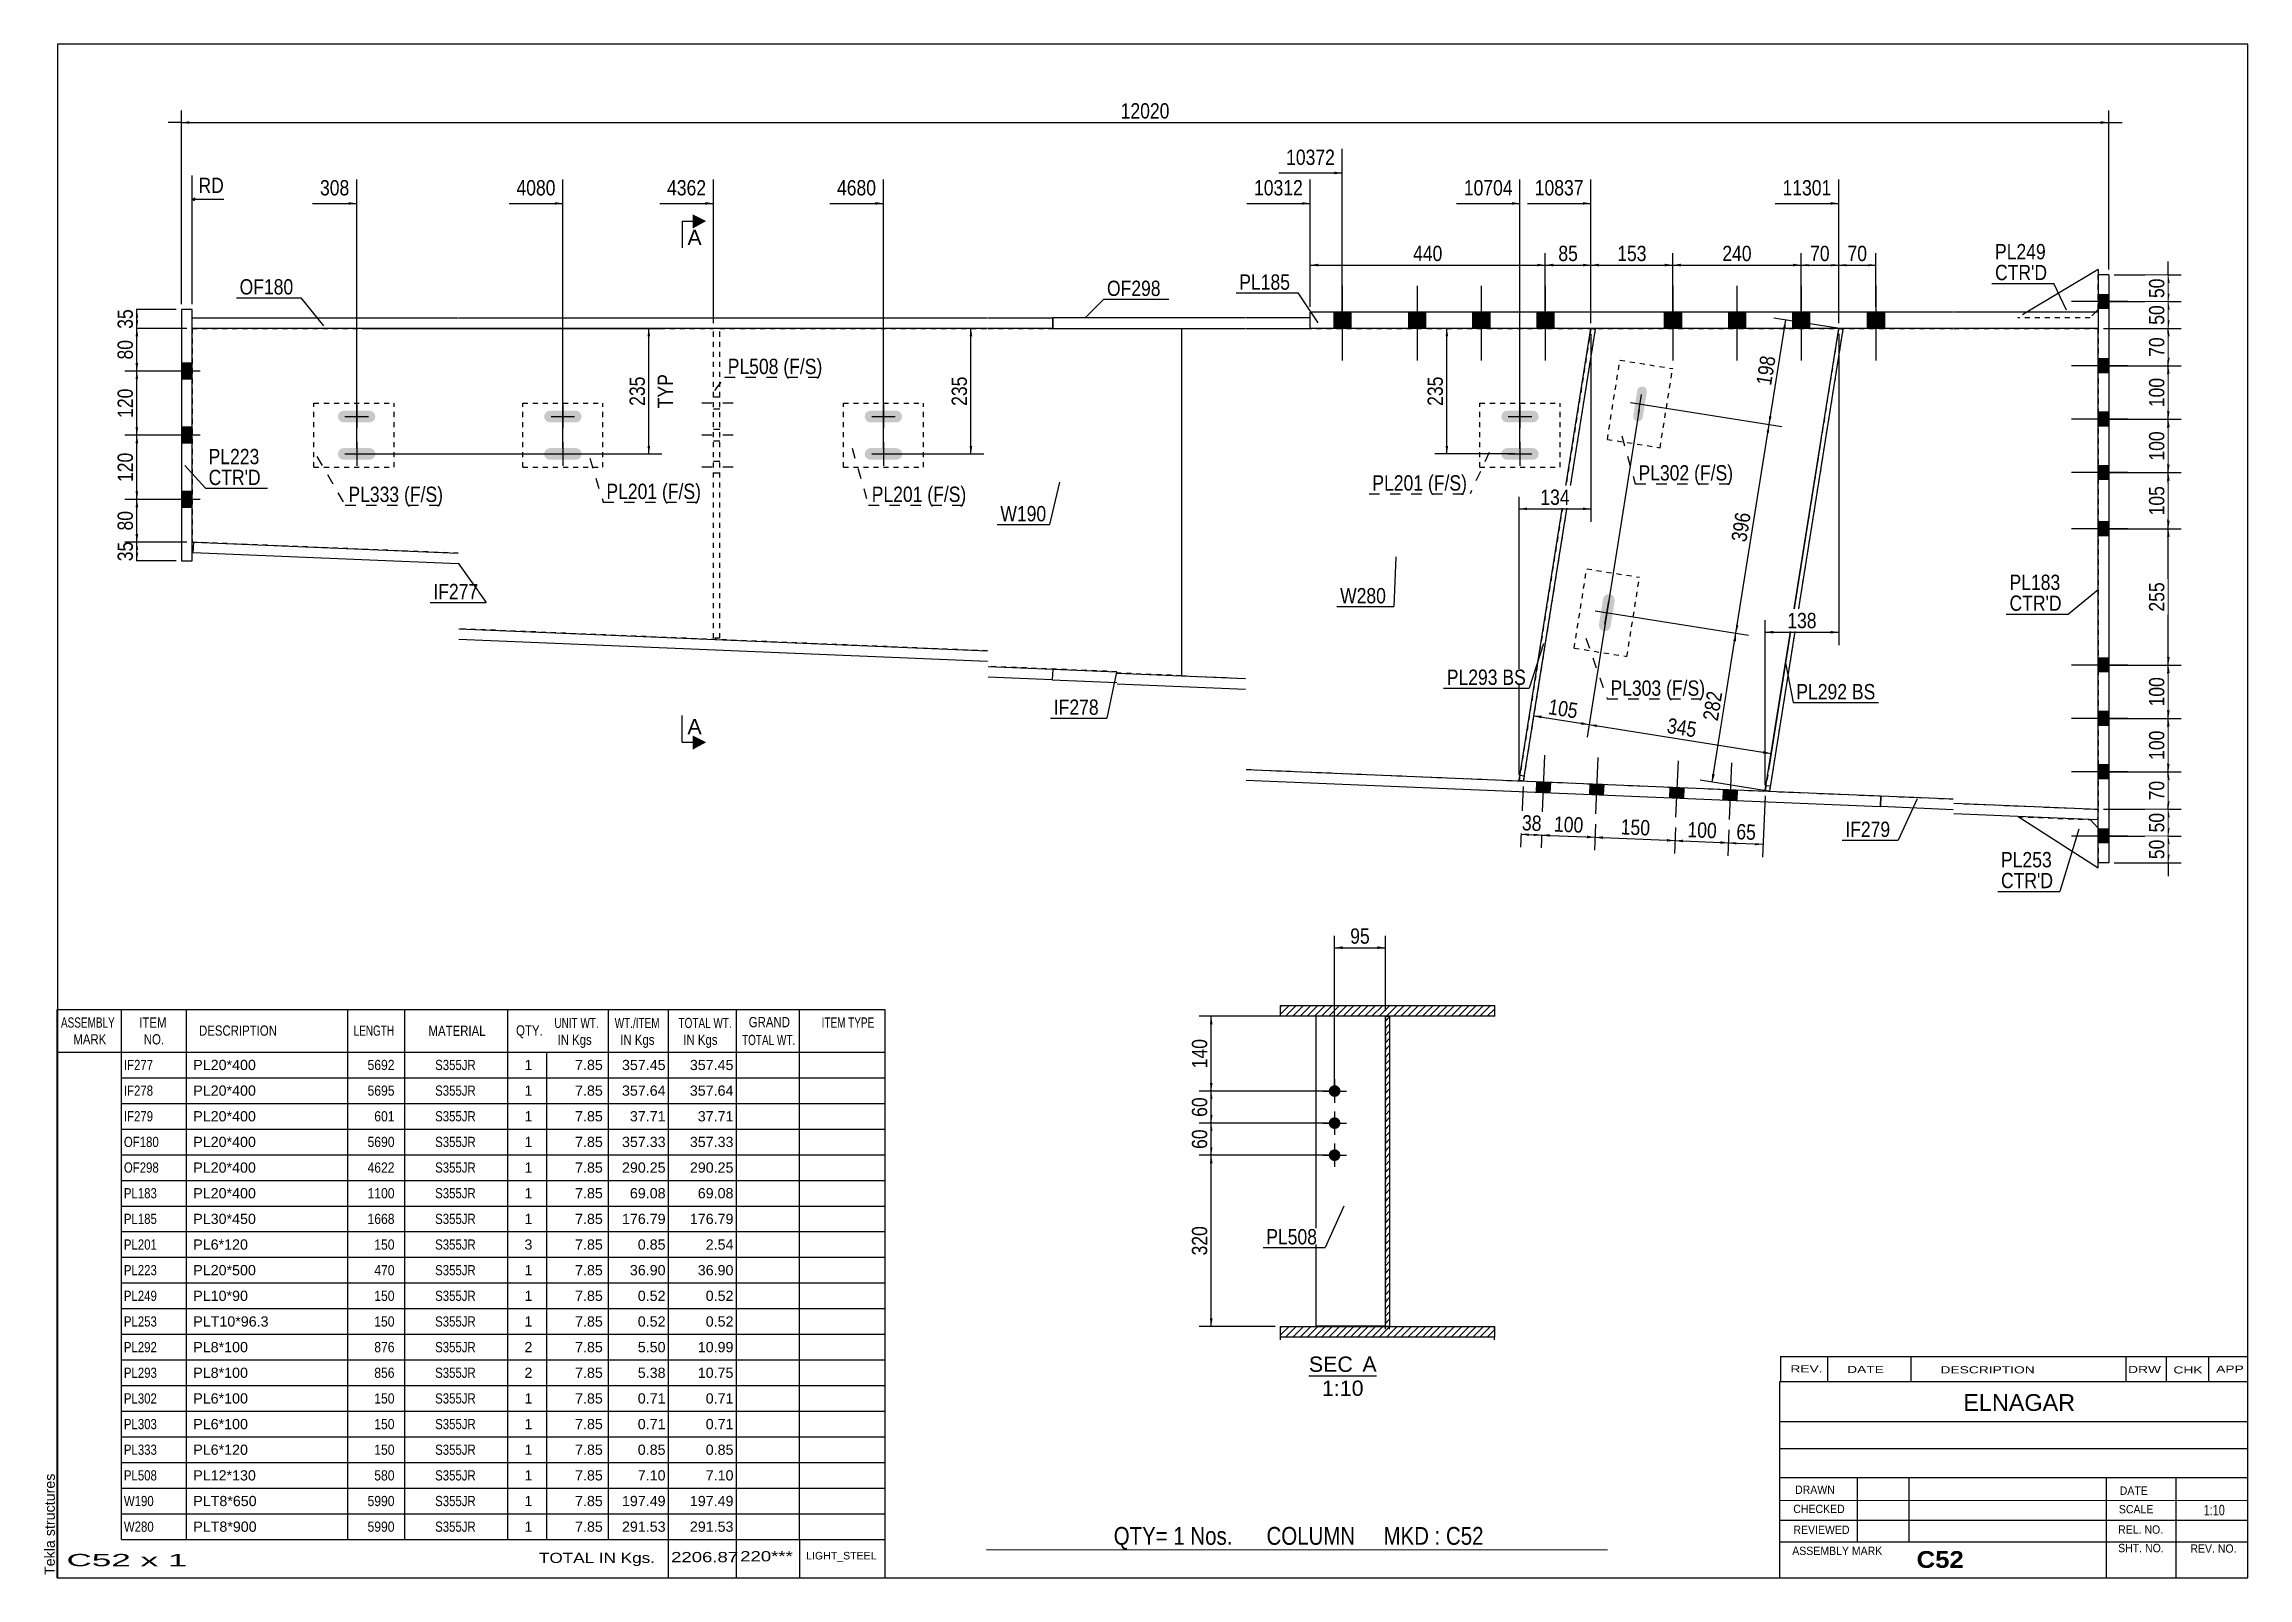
# Model space of a CAD drawing. Header units: millimetres. Extents: x -327 to 85, y -160 to 127.
import ezdxf

# ---------------------------------------------------------------- set-up
doc = ezdxf.new("R2010")
doc.units = ezdxf.units.MM
doc.linetypes.add('DXK_LINE_DOT1', pattern=[1.8814, 0.9407, -0.9407])
doc.linetypes.add('DXK_LINE_DOT2', pattern=[3.9198, 1.9599, -1.9599])
doc.styles.add('Arial', font='ARIAL.TTF', dxfattribs={"height": 0.2})
doc.styles.add('Arial Bold', font='ARIALBD.TTF', dxfattribs={"height": 0.2})
doc.styles.add('Arial Narrow', font='ARIALN.TTF', dxfattribs={"height": 0.2})

# ---------------------------------------------------------------- blocks, each defined once
blk = doc.blocks.new('Unknown-623345131-1210')
at = {"color": 5, "linetype": 'Continuous'}
for p, q in [((85.3, 127.38), (-324.7, 127.38)), ((-324.7, 127.38), (-324.7, -159.62)), ((85.3, -159.62), (85.3, 127.38)), ((-324.7, -159.62), (85.3, -159.62))]:
    blk.add_line(p, q, dxfattribs=at)
at = {"color": 174, "linetype": 'Continuous', "style": 'Arial'}
blk.add_text('Tekla structures', height=1.9102, rotation=90, dxfattribs=at).set_placement((-325.2, -159.12))
blk = doc.blocks.new('Unknown-623345131-12 - 7102')
at = {"color": 1, "linetype": 'Continuous'}
blk.add_line((-90.47, -121.84), (-77.78, -121.84), dxfattribs=at)
at = {"color": 0, "linetype": 'Continuous'}
blk.add_wipeout([(-82.25, -121.09), (-82.25, -118.09), (-90.47, -118.09), (-90.47, -121.09)], dxfattribs=at)
blk.add_wipeout([(-77.78, -121.09), (-77.78, -118.09), (-80.45, -118.09), (-80.45, -121.09)], dxfattribs=at)
blk.add_wipeout([(-80.24, -125.59), (-80.24, -122.59), (-88.02, -122.59), (-88.02, -125.59)], dxfattribs=at)
at = {"color": 136, "linetype": 'Continuous', "style": 'Arial'}
for s, height, p in [('SEC', 2.865, (-90.47, -121.09)), ('A', 2.87, (-80.45, -121.09)), ('1:10', 2.865, (-88.02, -125.59))]:
    blk.add_text(s, height=height, dxfattribs=at).set_placement(p)
blk = doc.blocks.new('Bolt-623345131-1448 - 1446')
at = {"linetype": 'Continuous'}
for points in [[(-166.68, 57.25), (-166.6, 57.68), (-166.68, 58.1), (-166.92, 58.45), (-167.28, 58.69), (-167.7, 58.78), (-172.5, 58.78), (-172.92, 58.69), (-173.28, 58.45), (-173.52, 58.1), (-173.6, 57.68), (-173.52, 57.25), (-173.28, 56.9), (-172.92, 56.66), (-172.5, 56.58), (-167.7, 56.58), (-167.28, 56.66), (-166.92, 56.9)], [(-166.68, 50.25), (-166.6, 50.68), (-166.68, 51.1), (-166.92, 51.45), (-167.28, 51.69), (-167.7, 51.78), (-172.5, 51.78), (-172.92, 51.69), (-173.28, 51.45), (-173.52, 51.1), (-173.6, 50.68), (-173.52, 50.25), (-173.28, 49.9), (-172.92, 49.66), (-172.5, 49.58), (-167.7, 49.58), (-167.28, 49.66), (-166.92, 49.9)]]:
    blk.add_hatch(color=3, dxfattribs=at).paths.add_polyline_path(points)
at = {"color": 3, "linetype": 'Continuous'}
for p, q in [((-170.1, 59.88), (-170.1, 55.48)), ((-172.3, 57.68), (-167.9, 57.68)), ((-172.3, 50.68), (-167.9, 50.68)), ((-170.1, 52.88), (-170.1, 48.48))]:
    blk.add_line(p, q, dxfattribs=at)
blk = doc.blocks.new('Part-623345131-1501 - 1446')
at = {"color": 2, "linetype": 'Continuous'}
for p, q in [((57.26, 85.18), (43.92, 77.18)), ((57.26, 85.18), (57.26, 84.18)), ((56.76, 77.18), (57.26, 77.68))]:
    blk.add_line(p, q, dxfattribs=at)
at = {"color": 7, "linetype": 'DXK_LINE_DOT1'}
for p, q in [((57.26, 77.68), (57.26, 84.18)), ((43.92, 77.18), (42.26, 76.18)), ((55.76, 76.18), (42.26, 76.18)), ((56.76, 77.18), (55.76, 76.18))]:
    blk.add_line(p, q, dxfattribs=at)
blk = doc.blocks.new('Part-623345131-1530 - 1446')
at = {"color": 2, "linetype": 'Continuous'}
for p, q in [((59.26, 84.18), (57.26, 84.18)), ((57.26, 84.18), (57.26, 77.18)), ((59.26, 84.18), (59.26, -25.82)), ((57.26, -25.82), (57.26, 74.18)), ((59.26, -25.82), (57.26, -25.82))]:
    blk.add_line(p, q, dxfattribs=at)
at = {"color": 7, "linetype": 'DXK_LINE_DOT1'}
blk.add_line((57.26, 77.18), (57.26, 74.18), dxfattribs=at)
blk = doc.blocks.new('Part-623345131-1535 - 1446')
at = {"color": 2, "linetype": 'Continuous'}
for p, q in [((57.26, -26.83), (42.27, -17.2)), ((55.76, -17.76), (57.26, -19.33)), ((57.26, -26.83), (57.26, -25.82))]:
    blk.add_line(p, q, dxfattribs=at)
at = {"color": 7, "linetype": 'DXK_LINE_DOT1'}
for p, q in [((42.27, -17.2), (55.76, -17.76)), ((57.26, -19.33), (57.26, -25.82))]:
    blk.add_line(p, q, dxfattribs=at)
blk = doc.blocks.new('Part-623345131-1624 - 1446')
at = {"color": 2, "linetype": 'Continuous'}
blk.add_line((-114.32, 74.18), (-114.32, 9.18), dxfattribs=at)
at = {"color": 7, "linetype": 'DXK_LINE_DOT1'}
for p, q in [((-114.32, 74.18), (-102.32, 74.18)), ((-102.22, 74.18), (30.16, 74.18)), ((30.26, 74.18), (57.26, 74.18)), ((57.26, 74.18), (57.26, -15.82)), ((-114.32, 9.18), (-102.32, 8.67)), ((-102.22, -8.36), (30.16, -13.89)), ((30.26, -14.7), (57.26, -15.82))]:
    blk.add_line(p, q, dxfattribs=at)
blk = doc.blocks.new('Part-623345131-1564 - 1446')
at = {"color": 2, "linetype": 'Continuous'}
for p, q in [((-299.5, 77.68), (-301.5, 77.68)), ((-301.5, 77.68), (-301.5, 30.68)), ((-299.5, 30.68), (-299.5, 77.68)), ((-301.5, 30.68), (-299.5, 30.68))]:
    blk.add_line(p, q, dxfattribs=at)
blk = doc.blocks.new('Bolt-623345131-1565 - 1446')
at = {"linetype": 'Continuous'}
for points in [[(-301.5, 67.68), (-301.5, 64.68), (-299.5, 64.68), (-299.5, 67.68)], [(-301.5, 67.68), (-301.5, 64.68), (-299.5, 64.68), (-299.5, 67.68)], [(-301.5, 55.68), (-301.5, 52.68), (-299.5, 52.68), (-299.5, 55.68)], [(-301.5, 55.68), (-301.5, 52.68), (-299.5, 52.68), (-299.5, 55.68)], [(-301.5, 43.68), (-301.5, 40.68), (-299.5, 40.68), (-299.5, 43.68)], [(-301.5, 43.68), (-301.5, 40.68), (-299.5, 40.68), (-299.5, 43.68)]]:
    blk.add_hatch(color=3, dxfattribs=at).paths.add_polyline_path(points)
at = {"color": 3, "linetype": 'Continuous'}
for p, q in [((-299.5, 67.68), (-301.5, 67.68)), ((-299.5, 67.68), (-301.5, 67.68)), ((-298, 66.18), (-301.5, 66.18)), ((-298, 66.18), (-301.5, 66.18)), ((-299.5, 64.68), (-301.5, 64.68)), ((-299.5, 64.68), (-301.5, 64.68)), ((-299.5, 55.68), (-301.5, 55.68)), ((-299.5, 55.68), (-301.5, 55.68)), ((-298, 54.18), (-301.5, 54.18)), ((-298, 54.18), (-301.5, 54.18)), ((-299.5, 52.68), (-301.5, 52.68)), ((-299.5, 52.68), (-301.5, 52.68)), ((-299.5, 43.68), (-301.5, 43.68)), ((-299.5, 43.68), (-301.5, 43.68)), ((-298, 42.18), (-301.5, 42.18)), ((-298, 42.18), (-301.5, 42.18)), ((-299.5, 40.68), (-301.5, 40.68)), ((-299.5, 40.68), (-301.5, 40.68))]:
    blk.add_line(p, q, dxfattribs=at)
blk = doc.blocks.new('Part-623345131-1693 - 1446')
at = {"color": 2, "linetype": 'Continuous'}
for p, q in [((-299.5, 76.18), (-249.7, 76.18)), ((-249.6, 76.18), (-150.6, 76.18)), ((-150.5, 76.18), (-138.42, 76.18)), ((-138.42, 76.18), (-138.42, 74.18)), ((-249.7, 74.18), (-299.5, 74.18)), ((-150.6, 74.18), (-249.6, 74.18)), ((-138.42, 74.18), (-150.5, 74.18))]:
    blk.add_line(p, q, dxfattribs=at)
at = {"color": 7, "linetype": 'DXK_LINE_DOT1'}
blk.add_line((-299.5, 74.18), (-299.5, 76.18), dxfattribs=at)
blk = doc.blocks.new('Part-623345131-1715 - 1446')
at = {"color": 2, "linetype": 'Continuous'}
for p, q in [((-299.28, 32.16), (-299.2, 34.16)), ((-299.2, 34.16), (-249.7, 32.1)), ((-249.7, 30.1), (-299.28, 32.16)), ((-249.6, 17.96), (-150.6, 13.83)), ((-150.6, 11.83), (-249.6, 15.96)), ((-150.5, 10.93), (-138.42, 10.43)), ((-138.5, 8.43), (-150.5, 8.93)), ((-138.42, 10.43), (-138.5, 8.43))]:
    blk.add_line(p, q, dxfattribs=at)
blk = doc.blocks.new('Part-623345131-1587 - 1446')
at = {"color": 7, "linetype": 'DXK_LINE_DOT1'}
for p, q in [((-37.67, 74.18), (-51.12, -10.4)), ((-36.88, 74.05), (-50.33, -10.53)), ((-37.67, 74.18), (-36.88, 74.05)), ((-50.33, -10.53), (-51.12, -10.4)), ((-50.96, -9.41), (-50.17, -9.54))]:
    blk.add_line(p, q, dxfattribs=at)
blk = doc.blocks.new('Part-623345131-1614 - 1446')
at = {"color": 7, "linetype": 'DXK_LINE_DOT1'}
for p, q in [((-200.71, 74.18), (-201.91, 74.18)), ((-201.91, 16.18), (-201.91, 74.18)), ((-200.71, 16.18), (-200.71, 74.18)), ((-200.71, 16.18), (-201.91, 16.18))]:
    blk.add_line(p, q, dxfattribs=at)
blk = doc.blocks.new('Part-623345131-1742 - 1446')
at = {"color": 7, "linetype": 'DXK_LINE_DOT1'}
for p, q in [((-299.5, 74.18), (-249.7, 74.18)), ((-299.5, 74.18), (-299.5, 34.18)), ((-249.6, 74.18), (-201.91, 74.18)), ((-200.71, 74.18), (-150.6, 74.18)), ((-150.5, 74.18), (-126.42, 74.18)), ((-126.32, 74.18), (-114.32, 74.18)), ((-249.7, 32.1), (-299.2, 34.16)), ((-150.6, 13.83), (-249.6, 17.96)), ((-126.42, 9.93), (-150.5, 10.93)), ((-114.32, 9.18), (-126.32, 9.68))]:
    blk.add_line(p, q, dxfattribs=at)
at = {"color": 2, "linetype": 'Continuous'}
for p, q in [((-114.32, 74.18), (-114.32, 9.18)), ((-299.5, 34.18), (-299.2, 34.16))]:
    blk.add_line(p, q, dxfattribs=at)
blk = doc.blocks.new('Part-623345131-1748 - 1446')
at = {"color": 2, "linetype": 'Continuous'}
for p, q in [((-5.05, -12.32), (8.7, 74.18)), ((9.49, 74.05), (-4.26, -12.45)), ((8.7, 74.18), (9.49, 74.05)), ((-4.26, -12.45), (-5.05, -12.32))]:
    blk.add_line(p, q, dxfattribs=at)
at = {"color": 7, "linetype": 'DXK_LINE_DOT1'}
blk.add_line((-4.9, -11.34), (-4.11, -11.46), dxfattribs=at)
blk = doc.blocks.new('Bolt-623345131-1770 - 1446')
at = {"linetype": 'Continuous'}
blk.add_hatch(color=3, dxfattribs=at).paths.add_polyline_path([(-33.74, 24.28), (-34.15, 24.43), (-34.58, 24.42), (-34.97, 24.24), (-35.26, 23.92), (-35.41, 23.52), (-36.16, 18.78), (-36.14, 18.35), (-35.96, 17.96), (-35.65, 17.67), (-35.25, 17.52), (-34.82, 17.54), (-34.43, 17.72), (-34.14, 18.03), (-33.99, 18.43), (-33.23, 23.17), (-33.25, 23.6), (-33.43, 23.99)])
at = {"color": 3, "linetype": 'Continuous'}
for p, q in [((-36.87, 21.32), (-32.52, 20.63)), ((-35.04, 18.8), (-34.35, 23.15))]:
    blk.add_line(p, q, dxfattribs=at)
blk = doc.blocks.new('Part-623345131-1646 - 1446')
at = {"color": 2, "linetype": 'Continuous'}
for p, q in [((16.52, -15.32), (16.6, -13.32)), ((30.16, -15.89), (16.52, -15.32)), ((16.6, -13.32), (30.16, -13.89)), ((30.26, -14.7), (57.26, -15.82)), ((57.26, -15.82), (57.17, -17.82)), ((57.17, -17.82), (30.26, -16.7))]:
    blk.add_line(p, q, dxfattribs=at)
blk = doc.blocks.new('Part-623345131-1775 - 1446')
at = {"color": 7, "linetype": 'DXK_LINE_DOT1'}
for p, q in [((-237.6, 48.18), (-237.6, 60.18)), ((-237.6, 60.18), (-222.6, 60.18)), ((-222.6, 48.18), (-222.6, 60.18)), ((-237.6, 48.18), (-222.6, 48.18))]:
    blk.add_line(p, q, dxfattribs=at)
blk = doc.blocks.new('Bolt-623345131-1647 - 1446')
at = {"linetype": 'Continuous'}
blk.add_hatch(color=3, dxfattribs=at).paths.add_polyline_path([(-27.64, 63.17), (-27.97, 63.29), (-28.32, 63.28), (-28.64, 63.13), (-28.88, 62.88), (-29, 62.55), (-29.75, 57.81), (-29.74, 57.46), (-29.59, 57.14), (-29.33, 56.9), (-29, 56.78), (-28.65, 56.79), (-28.33, 56.94), (-28.1, 57.19), (-27.97, 57.52), (-27.22, 62.26), (-27.23, 62.62), (-27.38, 62.93)])
at = {"color": 3, "linetype": 'Continuous'}
for p, q in [((-30.26, 60.32), (-26.71, 59.75)), ((-28.77, 58.26), (-28.2, 61.81))]:
    blk.add_line(p, q, dxfattribs=at)
blk = doc.blocks.new('Bolt-623345131-1648 - 1446')
at = {"linetype": 'Continuous'}
for points in [[(-265.29, 57.25), (-265.2, 57.68), (-265.29, 58.1), (-265.52, 58.45), (-265.88, 58.69), (-266.3, 58.78), (-271.1, 58.78), (-271.52, 58.69), (-271.88, 58.45), (-272.12, 58.1), (-272.2, 57.68), (-272.12, 57.25), (-271.88, 56.9), (-271.52, 56.66), (-271.1, 56.58), (-266.3, 56.58), (-265.88, 56.66), (-265.52, 56.9)], [(-265.29, 50.25), (-265.2, 50.68), (-265.29, 51.1), (-265.52, 51.45), (-265.88, 51.69), (-266.3, 51.78), (-271.1, 51.78), (-271.52, 51.69), (-271.88, 51.45), (-272.12, 51.1), (-272.2, 50.68), (-272.12, 50.25), (-271.88, 49.9), (-271.52, 49.66), (-271.1, 49.58), (-266.3, 49.58), (-265.88, 49.66), (-265.52, 49.9)]]:
    blk.add_hatch(color=3, dxfattribs=at).paths.add_polyline_path(points)
at = {"color": 3, "linetype": 'Continuous'}
for p, q in [((-268.7, 59.88), (-268.7, 55.48)), ((-270.9, 57.68), (-266.5, 57.68)), ((-270.9, 50.68), (-266.5, 50.68)), ((-268.7, 52.88), (-268.7, 48.48))]:
    blk.add_line(p, q, dxfattribs=at)
blk = doc.blocks.new('Part-623345131-2340 - 1446')
at = {"color": 7, "linetype": 'DXK_LINE_DOT1'}
for p, q in [((8.7, 74.18), (-5.05, -12.32)), ((9.49, 74.05), (-4.26, -12.45)), ((8.7, 74.18), (9.49, 74.05)), ((-4.26, -12.45), (-5.05, -12.32))]:
    blk.add_line(p, q, dxfattribs=at)
blk = doc.blocks.new('Bolt-623345131-1649 - 1446')
at = {"linetype": 'Continuous'}
for points in [[(-226.68, 57.25), (-226.6, 57.68), (-226.68, 58.1), (-226.92, 58.45), (-227.28, 58.69), (-227.7, 58.78), (-232.5, 58.78), (-232.92, 58.69), (-233.28, 58.45), (-233.52, 58.1), (-233.6, 57.68), (-233.52, 57.25), (-233.28, 56.9), (-232.92, 56.66), (-232.5, 56.58), (-227.7, 56.58), (-227.28, 56.66), (-226.92, 56.9)], [(-226.68, 50.25), (-226.6, 50.68), (-226.68, 51.1), (-226.92, 51.45), (-227.28, 51.69), (-227.7, 51.78), (-232.5, 51.78), (-232.92, 51.69), (-233.28, 51.45), (-233.52, 51.1), (-233.6, 50.68), (-233.52, 50.25), (-233.28, 49.9), (-232.92, 49.66), (-232.5, 49.58), (-227.7, 49.58), (-227.28, 49.66), (-226.92, 49.9)]]:
    blk.add_hatch(color=3, dxfattribs=at).paths.add_polyline_path(points)
at = {"color": 3, "linetype": 'Continuous'}
for p, q in [((-230.1, 59.88), (-230.1, 55.48)), ((-232.3, 57.68), (-227.9, 57.68)), ((-232.3, 50.68), (-227.9, 50.68)), ((-230.1, 52.88), (-230.1, 48.48))]:
    blk.add_line(p, q, dxfattribs=at)
blk = doc.blocks.new('Part-623345131-1671 - 1446')
at = {"color": 2, "linetype": 'Continuous'}
for p, q in [((-126.42, 76.18), (-138.42, 76.18)), ((-138.42, 74.18), (-138.42, 76.18)), ((-102.32, 76.18), (-126.32, 76.18)), ((-90.22, 76.18), (-102.22, 76.18)), ((-138.42, 74.18), (-126.42, 74.18)), ((-126.32, 74.18), (-102.32, 74.18)), ((-102.22, 74.18), (-90.22, 74.18))]:
    blk.add_line(p, q, dxfattribs=at)
at = {"color": 7, "linetype": 'DXK_LINE_DOT1'}
blk.add_line((-90.22, 74.18), (-90.22, 76.18), dxfattribs=at)
blk = doc.blocks.new('Part-623345131-1753 - 1446')
at = {"color": 2, "linetype": 'Continuous'}
for p, q in [((-51.12, -10.4), (-37.67, 74.18)), ((-36.88, 74.05), (-50.33, -10.53)), ((-37.67, 74.18), (-36.88, 74.05)), ((-50.33, -10.53), (-51.12, -10.4))]:
    blk.add_line(p, q, dxfattribs=at)
blk = doc.blocks.new('Part-623345131-1737 - 1446')
at = {"color": 2, "linetype": 'Continuous'}
for p, q in [((-138.42, 10.43), (-138.5, 8.43)), ((-138.5, 8.43), (-126.42, 7.92)), ((-138.42, 10.43), (-126.42, 9.93)), ((-126.32, 9.68), (-102.32, 8.67)), ((-126.32, 7.67), (-102.32, 6.67)), ((-102.22, -8.36), (16.6, -13.32)), ((-102.22, -10.36), (16.52, -15.32)), ((16.6, -13.32), (16.52, -15.32))]:
    blk.add_line(p, q, dxfattribs=at)
blk = doc.blocks.new('Bolt-623345131-1743 - 1446')
at = {"linetype": 'Continuous'}
for points in [[(57.26, 80.48), (57.26, 77.88), (59.26, 77.88), (59.26, 80.48)], [(57.26, 80.48), (57.26, 77.88), (59.26, 77.88), (59.26, 80.48)], [(57.26, 68.48), (57.26, 65.88), (59.26, 65.88), (59.26, 68.48)], [(57.26, 68.48), (57.26, 65.88), (59.26, 65.88), (59.26, 68.48)], [(57.26, 58.48), (57.26, 55.88), (59.26, 55.88), (59.26, 58.48)], [(57.26, 58.48), (57.26, 55.88), (59.26, 55.88), (59.26, 58.48)], [(57.26, 48.48), (57.26, 45.88), (59.26, 45.88), (59.26, 48.48)], [(57.26, 48.48), (57.26, 45.88), (59.26, 45.88), (59.26, 48.48)], [(57.26, 37.98), (57.26, 35.38), (59.26, 35.38), (59.26, 37.98)], [(57.26, 37.98), (57.26, 35.38), (59.26, 35.38), (59.26, 37.98)], [(57.26, 12.48), (57.26, 9.88), (59.26, 9.88), (59.26, 12.48)], [(57.26, 12.48), (57.26, 9.88), (59.26, 9.88), (59.26, 12.48)], [(57.26, 2.48), (57.26, -0.12), (59.26, -0.12), (59.26, 2.48)], [(57.26, 2.48), (57.26, -0.12), (59.26, -0.12), (59.26, 2.48)], [(57.26, -7.52), (57.26, -10.12), (59.26, -10.12), (59.26, -7.52)], [(57.26, -7.52), (57.26, -10.12), (59.26, -10.12), (59.26, -7.52)], [(57.26, -19.52), (57.26, -22.12), (59.26, -22.12), (59.26, -19.52)], [(57.26, -19.52), (57.26, -22.12), (59.26, -22.12), (59.26, -19.52)]]:
    blk.add_hatch(color=3, dxfattribs=at).paths.add_polyline_path(points)
at = {"color": 3, "linetype": 'Continuous'}
for p, q in [((62.85, 79.18), (52.26, 79.18)), ((62.85, 79.18), (52.26, 79.18)), ((59.26, 80.48), (57.26, 80.48)), ((59.26, 80.48), (57.26, 80.48)), ((59.26, 77.88), (57.26, 77.88)), ((59.26, 77.88), (57.26, 77.88)), ((62.85, 67.18), (52.26, 67.18)), ((62.85, 67.18), (52.26, 67.18)), ((59.26, 68.48), (57.26, 68.48)), ((59.26, 68.48), (57.26, 68.48)), ((59.26, 65.88), (57.26, 65.88)), ((59.26, 65.88), (57.26, 65.88)), ((59.26, 58.48), (57.26, 58.48)), ((59.26, 58.48), (57.26, 58.48)), ((62.85, 57.18), (52.26, 57.18)), ((62.85, 57.18), (52.26, 57.18)), ((59.26, 55.88), (57.26, 55.88)), ((59.26, 55.88), (57.26, 55.88)), ((62.85, 47.18), (52.26, 47.18)), ((62.85, 47.18), (52.26, 47.18)), ((59.26, 48.48), (57.26, 48.48)), ((59.26, 48.48), (57.26, 48.48)), ((59.26, 45.88), (57.26, 45.88)), ((59.26, 45.88), (57.26, 45.88)), ((59.26, 37.98), (57.26, 37.98)), ((59.26, 37.98), (57.26, 37.98)), ((62.85, 36.68), (52.26, 36.68)), ((62.85, 36.68), (52.26, 36.68)), ((59.26, 35.38), (57.26, 35.38)), ((59.26, 35.38), (57.26, 35.38)), ((59.26, 12.48), (57.26, 12.48)), ((59.26, 12.48), (57.26, 12.48)), ((62.85, 11.18), (52.26, 11.18)), ((62.85, 11.18), (52.26, 11.18)), ((59.26, 9.88), (57.26, 9.88)), ((59.26, 9.88), (57.26, 9.88)), ((62.85, 1.18), (52.26, 1.18)), ((62.85, 1.18), (52.26, 1.18)), ((59.26, 2.48), (57.26, 2.48)), ((59.26, 2.48), (57.26, 2.48)), ((59.26, -0.12), (57.26, -0.12)), ((59.26, -0.12), (57.26, -0.12)), ((59.26, -7.52), (57.26, -7.52)), ((59.26, -7.52), (57.26, -7.52)), ((62.85, -8.82), (52.26, -8.82)), ((62.85, -8.82), (52.26, -8.82)), ((59.26, -10.12), (57.26, -10.12)), ((59.26, -10.12), (57.26, -10.12)), ((59.26, -19.52), (57.26, -19.52)), ((59.26, -19.52), (57.26, -19.52)), ((62.85, -20.82), (52.26, -20.82)), ((62.85, -20.82), (52.26, -20.82)), ((59.26, -22.12), (57.26, -22.12)), ((59.26, -22.12), (57.26, -22.12))]:
    blk.add_line(p, q, dxfattribs=at)
blk = doc.blocks.new('Part-623345131-1758 - 1446')
at = {"color": 2, "linetype": 'Continuous'}
for p, q in [((30.16, 77.18), (-90.22, 77.18)), ((-90.22, 74.18), (-90.22, 77.18)), ((57.26, 77.18), (30.26, 77.18)), ((57.26, 77.18), (57.26, 74.18)), ((30.16, 74.18), (-90.22, 74.18)), ((57.26, 74.18), (30.26, 74.18))]:
    blk.add_line(p, q, dxfattribs=at)
blk = doc.blocks.new('Bolt-623345131-1759 - 1446')
at = {"linetype": 'Continuous'}
for points in [[(-82.62, 77.18), (-85.82, 77.18), (-85.82, 74.18), (-82.62, 74.18)], [(-82.62, 77.18), (-85.82, 77.18), (-85.82, 74.18), (-82.62, 74.18)], [(-82.62, 77.18), (-85.82, 77.18), (-85.82, 74.18), (-82.62, 74.18)], [(-82.62, 77.18), (-85.82, 77.18), (-85.82, 74.18), (-82.62, 74.18)], [(-68.62, 77.18), (-71.82, 77.18), (-71.82, 74.18), (-68.62, 74.18)], [(-68.62, 77.18), (-71.82, 77.18), (-71.82, 74.18), (-68.62, 74.18)], [(-68.62, 77.18), (-71.82, 77.18), (-71.82, 74.18), (-68.62, 74.18)], [(-68.62, 77.18), (-71.82, 77.18), (-71.82, 74.18), (-68.62, 74.18)], [(-56.62, 77.18), (-59.82, 77.18), (-59.82, 74.18), (-56.62, 74.18)], [(-56.62, 77.18), (-59.82, 77.18), (-59.82, 74.18), (-56.62, 74.18)], [(-56.62, 77.18), (-59.82, 77.18), (-59.82, 74.18), (-56.62, 74.18)], [(-56.62, 77.18), (-59.82, 77.18), (-59.82, 74.18), (-56.62, 74.18)], [(-44.62, 77.18), (-47.82, 77.18), (-47.82, 74.18), (-44.62, 74.18)], [(-44.62, 77.18), (-47.82, 77.18), (-47.82, 74.18), (-44.62, 74.18)], [(-44.62, 77.18), (-47.82, 77.18), (-47.82, 74.18), (-44.62, 74.18)], [(-44.62, 77.18), (-47.82, 77.18), (-47.82, 74.18), (-44.62, 74.18)], [(-20.74, 77.18), (-23.94, 77.18), (-23.94, 74.18), (-20.74, 74.18)], [(-20.74, 77.18), (-23.94, 77.18), (-23.94, 74.18), (-20.74, 74.18)], [(-20.74, 77.18), (-23.94, 77.18), (-23.94, 74.18), (-20.74, 74.18)], [(-20.74, 77.18), (-23.94, 77.18), (-23.94, 74.18), (-20.74, 74.18)], [(-8.74, 77.18), (-11.94, 77.18), (-11.94, 74.18), (-8.74, 74.18)], [(-8.74, 77.18), (-11.94, 77.18), (-11.94, 74.18), (-8.74, 74.18)], [(-8.74, 77.18), (-11.94, 77.18), (-11.94, 74.18), (-8.74, 74.18)], [(-8.74, 77.18), (-11.94, 77.18), (-11.94, 74.18), (-8.74, 74.18)], [(3.26, 77.18), (0.06, 77.18), (0.06, 74.18), (3.26, 74.18)], [(3.26, 77.18), (0.06, 77.18), (0.06, 74.18), (3.26, 74.18)], [(3.26, 77.18), (0.06, 77.18), (0.06, 74.18), (3.26, 74.18)], [(3.26, 77.18), (0.06, 77.18), (0.06, 74.18), (3.26, 74.18)], [(17.26, 77.18), (14.06, 77.18), (14.06, 74.18), (17.26, 74.18)], [(17.26, 77.18), (14.06, 77.18), (14.06, 74.18), (17.26, 74.18)], [(17.26, 77.18), (14.06, 77.18), (14.06, 74.18), (17.26, 74.18)], [(17.26, 77.18), (14.06, 77.18), (14.06, 74.18), (17.26, 74.18)]]:
    blk.add_hatch(color=3, dxfattribs=at).paths.add_polyline_path(points)
at = {"color": 3, "linetype": 'Continuous'}
for p, q in [((-84.22, 82.15), (-84.22, 68.18)), ((-84.22, 82.15), (-84.22, 68.18)), ((-84.22, 82.15), (-84.22, 68.18)), ((-84.22, 82.15), (-84.22, 68.18)), ((-70.22, 82.15), (-70.22, 68.18)), ((-70.22, 82.15), (-70.22, 68.18)), ((-70.22, 82.15), (-70.22, 68.18)), ((-70.22, 82.15), (-70.22, 68.18)), ((-58.22, 82.15), (-58.22, 68.18)), ((-58.22, 82.15), (-58.22, 68.18)), ((-58.22, 82.15), (-58.22, 68.18)), ((-58.22, 82.15), (-58.22, 68.18)), ((-46.22, 82.15), (-46.22, 68.18)), ((-46.22, 82.15), (-46.22, 68.18)), ((-46.22, 82.15), (-46.22, 68.18)), ((-46.22, 82.15), (-46.22, 68.18)), ((-22.34, 82.15), (-22.34, 68.18)), ((-22.34, 82.15), (-22.34, 68.18)), ((-22.34, 82.15), (-22.34, 68.18)), ((-22.34, 82.15), (-22.34, 68.18)), ((-10.34, 82.15), (-10.34, 68.18)), ((-10.34, 82.15), (-10.34, 68.18)), ((-10.34, 82.15), (-10.34, 68.18)), ((-10.34, 82.15), (-10.34, 68.18)), ((1.66, 82.15), (1.66, 68.18)), ((1.66, 82.15), (1.66, 68.18)), ((1.66, 82.15), (1.66, 68.18)), ((1.66, 82.15), (1.66, 68.18)), ((15.66, 82.15), (15.66, 68.18)), ((15.66, 82.15), (15.66, 68.18)), ((15.66, 82.15), (15.66, 68.18)), ((15.66, 82.15), (15.66, 68.18)), ((-85.82, 77.18), (-85.82, 74.18)), ((-85.82, 77.18), (-85.82, 74.18)), ((-85.82, 77.18), (-85.82, 74.18)), ((-85.82, 77.18), (-85.82, 74.18)), ((-82.62, 77.18), (-82.62, 74.18)), ((-82.62, 77.18), (-82.62, 74.18)), ((-82.62, 77.18), (-82.62, 74.18)), ((-82.62, 77.18), (-82.62, 74.18)), ((-71.82, 77.18), (-71.82, 74.18)), ((-71.82, 77.18), (-71.82, 74.18)), ((-71.82, 77.18), (-71.82, 74.18)), ((-71.82, 77.18), (-71.82, 74.18)), ((-68.62, 77.18), (-68.62, 74.18)), ((-68.62, 77.18), (-68.62, 74.18)), ((-68.62, 77.18), (-68.62, 74.18)), ((-68.62, 77.18), (-68.62, 74.18)), ((-59.82, 77.18), (-59.82, 74.18)), ((-59.82, 77.18), (-59.82, 74.18)), ((-59.82, 77.18), (-59.82, 74.18)), ((-59.82, 77.18), (-59.82, 74.18)), ((-56.62, 77.18), (-56.62, 74.18)), ((-56.62, 77.18), (-56.62, 74.18)), ((-56.62, 77.18), (-56.62, 74.18)), ((-56.62, 77.18), (-56.62, 74.18)), ((-47.82, 77.18), (-47.82, 74.18)), ((-47.82, 77.18), (-47.82, 74.18)), ((-47.82, 77.18), (-47.82, 74.18)), ((-47.82, 77.18), (-47.82, 74.18)), ((-44.62, 77.18), (-44.62, 74.18)), ((-44.62, 77.18), (-44.62, 74.18)), ((-44.62, 77.18), (-44.62, 74.18)), ((-44.62, 77.18), (-44.62, 74.18)), ((-23.94, 77.18), (-23.94, 74.18)), ((-23.94, 77.18), (-23.94, 74.18)), ((-23.94, 77.18), (-23.94, 74.18)), ((-23.94, 77.18), (-23.94, 74.18)), ((-20.74, 77.18), (-20.74, 74.18)), ((-20.74, 77.18), (-20.74, 74.18)), ((-20.74, 77.18), (-20.74, 74.18)), ((-20.74, 77.18), (-20.74, 74.18)), ((-11.94, 77.18), (-11.94, 74.18)), ((-11.94, 77.18), (-11.94, 74.18)), ((-11.94, 77.18), (-11.94, 74.18)), ((-11.94, 77.18), (-11.94, 74.18)), ((-8.74, 77.18), (-8.74, 74.18)), ((-8.74, 77.18), (-8.74, 74.18)), ((-8.74, 77.18), (-8.74, 74.18)), ((-8.74, 77.18), (-8.74, 74.18)), ((0.06, 77.18), (0.06, 74.18)), ((0.06, 77.18), (0.06, 74.18)), ((0.06, 77.18), (0.06, 74.18)), ((0.06, 77.18), (0.06, 74.18)), ((3.26, 77.18), (3.26, 74.18)), ((3.26, 77.18), (3.26, 74.18)), ((3.26, 77.18), (3.26, 74.18)), ((3.26, 77.18), (3.26, 74.18)), ((14.06, 77.18), (14.06, 74.18)), ((14.06, 77.18), (14.06, 74.18)), ((14.06, 77.18), (14.06, 74.18)), ((14.06, 77.18), (14.06, 74.18)), ((17.26, 77.18), (17.26, 74.18)), ((17.26, 77.18), (17.26, 74.18)), ((17.26, 77.18), (17.26, 74.18)), ((17.26, 77.18), (17.26, 74.18))]:
    blk.add_line(p, q, dxfattribs=at)
blk = doc.blocks.new('Part-623345131-1764 - 1446')
at = {"color": 7, "linetype": 'DXK_LINE_DOT1'}
for p, q in [((-34.6, 53.41), (-32.25, 68.23)), ((-32.25, 68.23), (-22.37, 66.66)), ((-24.73, 51.84), (-22.37, 66.66)), ((-34.6, 53.41), (-24.73, 51.84))]:
    blk.add_line(p, q, dxfattribs=at)
blk = doc.blocks.new('Part-623345131-1769 - 1446')
at = {"color": 7, "linetype": 'DXK_LINE_DOT1'}
for p, q in [((-40.81, 14.35), (-38.46, 29.17)), ((-38.46, 29.17), (-28.58, 27.6)), ((-30.94, 12.78), (-28.58, 27.6)), ((-40.81, 14.35), (-30.94, 12.78))]:
    blk.add_line(p, q, dxfattribs=at)
blk = doc.blocks.new('Part-623345131-1780 - 1446')
at = {"color": 7, "linetype": 'DXK_LINE_DOT1'}
for p, q in [((-58.45, 48.18), (-58.45, 60.18)), ((-58.45, 60.18), (-43.45, 60.18)), ((-43.45, 48.18), (-43.45, 60.18)), ((-58.45, 48.18), (-43.45, 48.18))]:
    blk.add_line(p, q, dxfattribs=at)
blk = doc.blocks.new('Bolt-623345131-1781 - 1446')
at = {"linetype": 'Continuous'}
for points in [[(-47.53, 57.25), (-47.45, 57.68), (-47.53, 58.1), (-47.77, 58.45), (-48.13, 58.69), (-48.55, 58.78), (-53.35, 58.78), (-53.77, 58.69), (-54.12, 58.45), (-54.36, 58.1), (-54.45, 57.68), (-54.36, 57.25), (-54.12, 56.9), (-53.77, 56.66), (-53.35, 56.58), (-48.55, 56.58), (-48.13, 56.66), (-47.77, 56.9)], [(-47.53, 50.25), (-47.45, 50.68), (-47.53, 51.1), (-47.77, 51.45), (-48.13, 51.69), (-48.55, 51.78), (-53.35, 51.78), (-53.77, 51.69), (-54.12, 51.45), (-54.36, 51.1), (-54.45, 50.68), (-54.36, 50.25), (-54.12, 49.9), (-53.77, 49.66), (-53.35, 49.58), (-48.55, 49.58), (-48.13, 49.66), (-47.77, 49.9)]]:
    blk.add_hatch(color=3, dxfattribs=at).paths.add_polyline_path(points)
at = {"color": 3, "linetype": 'Continuous'}
for p, q in [((-50.95, 59.88), (-50.95, 55.48)), ((-53.15, 57.68), (-48.75, 57.68)), ((-53.15, 50.68), (-48.75, 50.68)), ((-50.95, 52.88), (-50.95, 48.48))]:
    blk.add_line(p, q, dxfattribs=at)
blk = doc.blocks.new('Bolt-623345131-1782 - 1446')
at = {"color": 3, "linetype": 'DXK_LINE_DOT2'}
for p, q in [((-198.21, 60.18), (-205.01, 60.18)), ((-200.71, 61.28), (-201.91, 61.28)), ((-200.71, 59.08), (-201.91, 59.08)), ((-198.21, 54.18), (-205.01, 54.18)), ((-200.71, 55.28), (-201.91, 55.28)), ((-200.71, 53.08), (-201.91, 53.08)), ((-198.21, 48.18), (-205.01, 48.18)), ((-200.71, 49.28), (-201.91, 49.28)), ((-200.71, 47.08), (-201.91, 47.08))]:
    blk.add_line(p, q, dxfattribs=at)
blk = doc.blocks.new('Part-623345131-2342 - 1446')
at = {"color": 7, "linetype": 'DXK_LINE_DOT1'}
for p, q in [((-177.6, 48.18), (-177.6, 60.18)), ((-177.6, 60.18), (-162.6, 60.18)), ((-162.6, 48.18), (-162.6, 60.18)), ((-177.6, 48.18), (-162.6, 48.18))]:
    blk.add_line(p, q, dxfattribs=at)
blk = doc.blocks.new('Bolt-623345131-1783 - 1446')
at = {"linetype": 'Continuous'}
for points in [[(-45.2, -10.74), (-47.8, -10.63), (-47.88, -12.63), (-45.28, -12.74)], [(-45.2, -10.74), (-47.8, -10.63), (-47.88, -12.63), (-45.28, -12.74)], [(-35.21, -11.16), (-37.8, -11.05), (-37.89, -13.05), (-35.29, -13.16)], [(-35.21, -11.16), (-37.8, -11.05), (-37.89, -13.05), (-35.29, -13.16)], [(-20.22, -11.78), (-22.82, -11.68), (-22.9, -13.67), (-20.3, -13.78)], [(-20.22, -11.78), (-22.82, -11.68), (-22.9, -13.67), (-20.3, -13.78)], [(-10.23, -12.2), (-12.83, -12.09), (-12.91, -14.09), (-10.31, -14.2)], [(-10.23, -12.2), (-12.83, -12.09), (-12.91, -14.09), (-10.31, -14.2)]]:
    blk.add_hatch(color=3, dxfattribs=at).paths.add_polyline_path(points)
at = {"color": 3, "linetype": 'Continuous'}
for p, q in [((-46.73, -16.27), (-46.29, -5.69)), ((-46.73, -16.27), (-46.29, -5.69)), ((-36.74, -16.69), (-36.3, -6.11)), ((-36.74, -16.69), (-36.3, -6.11)), ((-21.75, -17.31), (-21.31, -6.73)), ((-21.75, -17.31), (-21.31, -6.73)), ((-11.76, -17.73), (-11.32, -7.15)), ((-11.76, -17.73), (-11.32, -7.15)), ((-47.88, -12.63), (-47.8, -10.63)), ((-47.88, -12.63), (-47.8, -10.63)), ((-45.28, -12.74), (-45.2, -10.74)), ((-45.28, -12.74), (-45.2, -10.74)), ((-37.89, -13.05), (-37.8, -11.05)), ((-37.89, -13.05), (-37.8, -11.05)), ((-35.29, -13.16), (-35.21, -11.16)), ((-35.29, -13.16), (-35.21, -11.16)), ((-22.9, -13.67), (-22.82, -11.68)), ((-22.9, -13.67), (-22.82, -11.68)), ((-20.3, -13.78), (-20.22, -11.78)), ((-20.3, -13.78), (-20.22, -11.78)), ((-12.91, -14.09), (-12.83, -12.09)), ((-12.91, -14.09), (-12.83, -12.09)), ((-10.31, -14.2), (-10.23, -12.2)), ((-10.31, -14.2), (-10.23, -12.2))]:
    blk.add_line(p, q, dxfattribs=at)
blk = doc.blocks.new('Part-623345131-2341 - 1446')
at = {"color": 7, "linetype": 'DXK_LINE_DOT1'}
for p, q in [((-276.7, 48.18), (-276.7, 60.18)), ((-276.7, 60.18), (-261.7, 60.18)), ((-261.7, 48.18), (-261.7, 60.18)), ((-276.7, 48.18), (-261.7, 48.18))]:
    blk.add_line(p, q, dxfattribs=at)
blk = doc.blocks.new('Part-623345131-7133 - 7102')
at = {"color": 2, "linetype": 'Continuous'}
for p in [(-89.15, -54.55), (-76.15, -112.55)]:
    blk.add_line(p, (-89.15, -112.55), dxfattribs=at)
at = {"color": 7, "linetype": 'DXK_LINE_DOT1'}
for q in [(-89.15, -54.55), (-76.15, -112.55)]:
    blk.add_line((-76.15, -54.55), q, dxfattribs=at)
blk = doc.blocks.new('Bolt-623345131-7151 - 7102')
at = {"linetype": 'Continuous'}
for points in [[(-85.65, -67.45, -1), (-85.65, -69.65, -1)], [(-85.65, -73.45, -1), (-85.65, -75.65, -1)], [(-85.65, -79.45, -1), (-85.65, -81.65, -1)]]:
    blk.add_hatch(color=3, dxfattribs=at).paths.add_polyline_path(points)
at = {"color": 3, "linetype": 'Continuous'}
for p, q in [((-87.85, -68.55), (-83.45, -68.55)), ((-85.65, -66.35), (-85.65, -70.75)), ((-85.65, -72.35), (-85.65, -76.75)), ((-87.85, -74.55), (-83.45, -74.55)), ((-85.65, -78.35), (-85.65, -82.75)), ((-87.85, -80.55), (-83.45, -80.55))]:
    blk.add_line(p, q, dxfattribs=at)
blk = doc.blocks.new('Part-623345131-7103 - 7102')
at = {"linetype": 'Continuous'}
h = blk.add_hatch(dxfattribs=at)
h.set_pattern_fill('', scale=0.3, style=0, pattern_type=0)
h.set_pattern_definition([(45, (-55.7531, -54.5482), (-0.67352, 0.67352), [])])
h.paths.add_polyline_path([(-95.75, -54.55), (-55.75, -54.55), (-55.75, -52.55), (-95.75, -52.55)])
at = {"color": 2, "linetype": 'Continuous'}
for p, q in [((-95.75, -54.55), (-95.75, -52.55)), ((-95.75, -52.55), (-55.75, -52.55)), ((-55.75, -52.55), (-55.75, -54.55)), ((-55.75, -54.55), (-95.75, -54.55))]:
    blk.add_line(p, q, dxfattribs=at)
blk = doc.blocks.new('Part-623345131-7108 - 7102')
at = {"linetype": 'Continuous'}
h = blk.add_hatch(dxfattribs=at)
h.set_pattern_fill('', scale=0.3, style=0, pattern_type=0)
h.set_pattern_definition([(45, (-55.7531, -114.5918), (-0.67352, 0.67352), [])])
h.paths.add_polyline_path([(-95.75, -114.59), (-55.75, -114.59), (-55.75, -112.59), (-95.75, -112.59)])
at = {"color": 7, "linetype": 'DXK_LINE_DOT1'}
for p, q in [((-95.75, -113.09), (-95.75, -112.59)), ((-55.75, -113.09), (-55.75, -112.59))]:
    blk.add_line(p, q, dxfattribs=at)
at = {"color": 2, "linetype": 'Continuous'}
for p, q in [((-95.75, -114.59), (-95.75, -112.59)), ((-95.75, -112.59), (-55.75, -112.59)), ((-95.75, -115.09), (-95.75, -114.59)), ((-55.75, -114.59), (-95.75, -114.59)), ((-55.75, -112.59), (-55.75, -114.59)), ((-55.75, -115.09), (-55.75, -114.59))]:
    blk.add_line(p, q, dxfattribs=at)
blk = doc.blocks.new('Part-623345131-7134 - 7102')
at = {"linetype": 'Continuous'}
h = blk.add_hatch(dxfattribs=at)
h.set_pattern_fill('', scale=0.3, style=0, pattern_type=0)
h.set_pattern_definition([(45, (-75.3531, -112.59), (-0.673519, 0.673519), [])])
h.paths.add_polyline_path([(-76.15, -112.59), (-75.35, -112.59), (-75.35, -54.55), (-76.15, -54.55)])
at = {"color": 2, "linetype": 'Continuous'}
for p, q in [((-76.15, -112.59), (-76.15, -54.55)), ((-76.15, -54.55), (-75.35, -54.55)), ((-75.35, -54.55), (-75.35, -112.59)), ((-75.35, -112.59), (-76.15, -112.59))]:
    blk.add_line(p, q, dxfattribs=at)
at = {"color": 7, "linetype": 'DXK_LINE_DOT1'}
for p, q in [((-76.15, -113.09), (-76.15, -112.59)), ((-75.35, -113.09), (-75.35, -112.59))]:
    blk.add_line(p, q, dxfattribs=at)
blk = doc.blocks.new('StraightDimension-623345131-5346 - 1446')
at = {"linetype": 'Continuous'}
for points in [[(70.15, 45.68), (70.4, 47.18), (70.65, 45.68)], [(70.65, 38.18), (70.4, 36.68), (70.15, 38.18)]]:
    blk.add_hatch(color=7, dxfattribs=at).paths.add_polyline_path(points)
at = {"color": 7, "linetype": 'Continuous'}
for p, q in [((58.26, 47.18), (72.8, 47.18)), ((70.4, 36.68), (70.4, 47.18)), ((58.26, 36.68), (72.8, 36.68))]:
    blk.add_line(p, q, dxfattribs=at)
at = {"color": 0}
blk.add_wipeout([(70.25, 45.27), (66.05, 45.27), (66.05, 38.58), (70.25, 38.58)], dxfattribs=at)
at = {"color": 3, "style": 'Arial Narrow'}
blk.add_text('105', height=2.863, rotation=90.0002, dxfattribs=at).set_placement((69.65, 39.18))
blk = doc.blocks.new('StraightDimension-623345131-6766 - 1446')
at = {"linetype": 'Continuous'}
for points in [[(-45.42, -20.96), (-46.91, -20.65), (-45.4, -20.46)], [(-38.41, -20.75), (-36.92, -21.06), (-38.43, -21.25)]]:
    blk.add_hatch(color=7, dxfattribs=at).paths.add_polyline_path(points)
at = {"color": 7, "linetype": 'Continuous'}
for p, q in [((-46.81, -18.18), (-47.01, -23.04)), ((-36.82, -18.6), (-37.02, -23.46)), ((-46.91, -20.65), (-36.92, -21.06))]:
    blk.add_line(p, q, dxfattribs=at)
at = {"color": 0}
blk.add_wipeout([(-38.57, -20.84), (-38.4, -16.65), (-45.07, -16.37), (-45.25, -20.56)], dxfattribs=at)
at = {"color": 3, "style": 'Arial Narrow'}
blk.add_text('100', height=2.863, rotation=-2.3892, dxfattribs=at).set_placement((-44.63, -19.99))
blk = doc.blocks.new('StraightDimension-623345131-7874 - 1446')
at = {"linetype": 'Continuous'}
for points in [[(-153.97, 72.68), (-153.72, 74.18), (-153.47, 72.68)], [(-153.47, 52.18), (-153.72, 50.68), (-153.97, 52.18)]]:
    blk.add_hatch(color=7, dxfattribs=at).paths.add_polyline_path(points)
at = {"color": 7, "linetype": 'Continuous'}
for p, q in [((-153.25, 74.18), (-155.97, 74.18)), ((-153.72, 50.68), (-153.72, 74.18)), ((-169.1, 50.68), (-151.32, 50.68))]:
    blk.add_line(p, q, dxfattribs=at)
at = {"color": 0}
blk.add_wipeout([(-153.87, 65.77), (-158.07, 65.77), (-158.07, 59.08), (-153.87, 59.08)], dxfattribs=at)
at = {"color": 3, "style": 'Arial Narrow'}
blk.add_text('235', height=2.863, rotation=90.0002, dxfattribs=at).set_placement((-154.47, 59.68))
blk = doc.blocks.new('StraightDimension-623345131-2005 - 1446')
at = {"linetype": 'Continuous'}
for points in [[(-300, 112.45), (-301.5, 112.7), (-300, 112.95)], [(57.76, 112.95), (59.26, 112.7), (57.76, 112.45)]]:
    blk.add_hatch(color=7, dxfattribs=at).paths.add_polyline_path(points)
at = {"color": 7, "linetype": 'Continuous'}
for p, q in [((-301.5, 112.7), (-304, 112.7)), ((-301.5, 78.68), (-301.5, 114.95)), ((-301.5, 112.7), (59.26, 112.7)), ((59.26, 85.18), (59.26, 114.95)), ((59.26, 112.7), (61.76, 112.7))]:
    blk.add_line(p, q, dxfattribs=at)
at = {"color": 0}
blk.add_wipeout([(-115.95, 112.85), (-115.95, 117.05), (-126.29, 117.05), (-126.29, 112.85)], dxfattribs=at)
at = {"color": 3, "style": 'Arial Narrow'}
blk.add_text('12020', height=2.863, dxfattribs=at).set_placement((-125.69, 113.45))
blk = doc.blocks.new('StraightDimension-623345131-2016 - 1446')
at = {"linetype": 'Continuous'}
for points in [[(-310.09, 32.68), (-309.84, 34.18), (-309.59, 32.68)], [(-309.59, 32.18), (-309.84, 30.68), (-310.09, 32.18)]]:
    blk.add_hatch(color=7, dxfattribs=at).paths.add_polyline_path(points)
at = {"color": 7, "linetype": 'Continuous'}
for p, q in [((-300.5, 34.18), (-312.09, 34.18)), ((-309.84, 30.68), (-309.84, 34.18)), ((-302.5, 30.68), (-312.09, 30.68))]:
    blk.add_line(p, q, dxfattribs=at)
at = {"color": 0}
blk.add_wipeout([(-309.99, 34.85), (-314.19, 34.85), (-314.19, 30), (-309.99, 30)], dxfattribs=at)
at = {"color": 3, "style": 'Arial Narrow'}
blk.add_text('35', height=2.863, rotation=90.0002, dxfattribs=at).set_placement((-310.59, 30.6))
blk = doc.blocks.new('StraightDimension-623345131-6387 - 1446')
at = {"linetype": 'Continuous'}
blk.add_hatch(color=7, dxfattribs=at).paths.add_polyline_path([(-52.45, 97.81), (-50.95, 97.56), (-52.45, 97.31)])
at = {"color": 7, "linetype": 'Continuous'}
for p, q in [((-50.95, 51.68), (-50.95, 102.06)), ((-62.84, 97.56), (-50.95, 97.56))]:
    blk.add_line(p, q, dxfattribs=at)
at = {"color": 0}
blk.add_wipeout([(-51.72, 98.46), (-51.72, 102.66), (-62.06, 102.66), (-62.06, 98.46)], dxfattribs=at)
at = {"color": 3, "style": 'Arial Narrow'}
blk.add_text('10704', height=2.863, dxfattribs=at).set_placement((-61.46, 99.06))
blk = doc.blocks.new('StraightDimension-623345131-2026 - 1446')
at = {"linetype": 'Continuous'}
for points in [[(-310.09, 52.68), (-309.84, 54.18), (-309.59, 52.68)], [(-309.59, 43.68), (-309.84, 42.18), (-310.09, 43.68)]]:
    blk.add_hatch(color=7, dxfattribs=at).paths.add_polyline_path(points)
at = {"color": 7, "linetype": 'Continuous'}
for p, q in [((-300.5, 54.18), (-312.09, 54.18)), ((-309.84, 42.18), (-309.84, 54.18)), ((-300.5, 42.18), (-312.09, 42.18))]:
    blk.add_line(p, q, dxfattribs=at)
at = {"color": 0}
blk.add_wipeout([(-309.99, 51.52), (-314.19, 51.52), (-314.19, 44.83), (-309.99, 44.83)], dxfattribs=at)
at = {"color": 3, "style": 'Arial Narrow'}
blk.add_text('120', height=2.863, rotation=90.0002, dxfattribs=at).set_placement((-310.59, 45.43))
blk = doc.blocks.new('StraightDimension-623345131-2069 - 1446')
at = {"linetype": 'Continuous'}
for points in [[(-310.09, 40.68), (-309.84, 42.18), (-309.59, 40.68)], [(-309.59, 35.68), (-309.84, 34.18), (-310.09, 35.68)]]:
    blk.add_hatch(color=7, dxfattribs=at).paths.add_polyline_path(points)
at = {"color": 7, "linetype": 'Continuous'}
for p, q in [((-300.5, 42.18), (-312.09, 42.18)), ((-309.84, 34.18), (-309.84, 42.18)), ((-300.5, 34.18), (-312.09, 34.18))]:
    blk.add_line(p, q, dxfattribs=at)
at = {"color": 0}
blk.add_wipeout([(-309.99, 40.6), (-314.19, 40.6), (-314.19, 35.75), (-309.99, 35.75)], dxfattribs=at)
at = {"color": 3, "style": 'Arial Narrow'}
blk.add_text('80', height=2.863, rotation=90.0002, dxfattribs=at).set_placement((-310.59, 36.35))
blk = doc.blocks.new('StraightDimension-623345131-7888 - 1446')
at = {"linetype": 'Continuous'}
for points in [[(-64.89, 72.68), (-64.64, 74.18), (-64.39, 72.68)], [(-64.39, 52.18), (-64.64, 50.68), (-64.89, 52.18)]]:
    blk.add_hatch(color=7, dxfattribs=at).paths.add_polyline_path(points)
at = {"color": 7, "linetype": 'Continuous'}
for p, q in [((-51.95, 74.18), (-66.89, 74.18)), ((-64.64, 50.68), (-64.64, 74.18)), ((-51.95, 50.68), (-66.89, 50.68))]:
    blk.add_line(p, q, dxfattribs=at)
at = {"color": 0}
blk.add_wipeout([(-64.79, 65.77), (-68.99, 65.77), (-68.99, 59.08), (-64.79, 59.08)], dxfattribs=at)
at = {"color": 3, "style": 'Arial Narrow'}
blk.add_text('235', height=2.863, rotation=90.0002, dxfattribs=at).set_placement((-65.39, 59.68))
blk = doc.blocks.new('StraightDimension-623345131-2044 - 1446')
at = {"linetype": 'Continuous'}
for points in [[(-310.09, 72.68), (-309.84, 74.18), (-309.59, 72.68)], [(-309.59, 67.68), (-309.84, 66.18), (-310.09, 67.68)]]:
    blk.add_hatch(color=7, dxfattribs=at).paths.add_polyline_path(points)
at = {"color": 7, "linetype": 'Continuous'}
for p, q in [((-300.5, 74.18), (-312.09, 74.18)), ((-309.84, 66.18), (-309.84, 74.18)), ((-300.5, 66.18), (-312.09, 66.18))]:
    blk.add_line(p, q, dxfattribs=at)
at = {"color": 0}
blk.add_wipeout([(-309.99, 72.6), (-314.19, 72.6), (-314.19, 67.75), (-309.99, 67.75)], dxfattribs=at)
at = {"color": 3, "style": 'Arial Narrow'}
blk.add_text('80', height=2.863, rotation=90.0002, dxfattribs=at).set_placement((-310.59, 68.35))
blk = doc.blocks.new('StraightDimension-623345131-2060 - 1446')
at = {"linetype": 'Continuous'}
for points in [[(-310.09, 76.18), (-309.84, 77.68), (-309.59, 76.18)], [(-309.59, 75.68), (-309.84, 74.18), (-310.09, 75.68)]]:
    blk.add_hatch(color=7, dxfattribs=at).paths.add_polyline_path(points)
at = {"color": 7, "linetype": 'Continuous'}
for p, q in [((-302.5, 77.68), (-312.09, 77.68)), ((-309.84, 74.18), (-309.84, 77.68)), ((-300.5, 74.18), (-312.09, 74.18))]:
    blk.add_line(p, q, dxfattribs=at)
at = {"color": 0}
blk.add_wipeout([(-309.99, 78.35), (-314.19, 78.35), (-314.19, 73.5), (-309.99, 73.5)], dxfattribs=at)
at = {"color": 3, "style": 'Arial Narrow'}
blk.add_text('35', height=2.863, rotation=90.0002, dxfattribs=at).set_placement((-310.59, 74.1))
blk = doc.blocks.new('StraightDimension-623345131-2086 - 1446')
at = {"linetype": 'Continuous'}
for points in [[(-310.09, 64.68), (-309.84, 66.18), (-309.59, 64.68)], [(-309.59, 55.68), (-309.84, 54.18), (-310.09, 55.68)]]:
    blk.add_hatch(color=7, dxfattribs=at).paths.add_polyline_path(points)
at = {"color": 7, "linetype": 'Continuous'}
for p, q in [((-300.5, 66.18), (-312.09, 66.18)), ((-309.84, 54.18), (-309.84, 66.18)), ((-300.5, 54.18), (-312.09, 54.18))]:
    blk.add_line(p, q, dxfattribs=at)
at = {"color": 0}
blk.add_wipeout([(-309.99, 63.52), (-314.19, 63.52), (-314.19, 56.83), (-309.99, 56.83)], dxfattribs=at)
at = {"color": 3, "style": 'Arial Narrow'}
blk.add_text('120', height=2.863, rotation=90.0002, dxfattribs=at).set_placement((-310.59, 57.43))
blk = doc.blocks.new('StraightDimension-623345131-5341 - 1446')
at = {"linetype": 'Continuous'}
for points in [[(70.15, 82.68), (70.4, 84.18), (70.65, 82.68)], [(70.65, 80.68), (70.4, 79.18), (70.15, 80.68)]]:
    blk.add_hatch(color=7, dxfattribs=at).paths.add_polyline_path(points)
at = {"color": 7, "linetype": 'Continuous'}
for p, q in [((60.26, 84.18), (72.8, 84.18)), ((70.4, 79.18), (70.4, 84.18)), ((58.26, 79.18), (72.8, 79.18))]:
    blk.add_line(p, q, dxfattribs=at)
at = {"color": 0}
blk.add_wipeout([(70.25, 84.1), (66.05, 84.1), (66.05, 79.25), (70.25, 79.25)], dxfattribs=at)
at = {"color": 7, "linetype": 'Continuous'}
blk.add_line((70.4, 84.18), (70.4, 86.68), dxfattribs=at)
at = {"color": 3, "style": 'Arial Narrow'}
blk.add_text('50', height=2.863, rotation=90.0002, dxfattribs=at).set_placement((69.65, 79.85))
blk = doc.blocks.new('StraightDimension-623345131-5342 - 1446')
at = {"linetype": 'Continuous'}
for points in [[(70.15, 77.68), (70.4, 79.18), (70.65, 77.68)], [(70.65, 75.68), (70.4, 74.18), (70.15, 75.68)]]:
    blk.add_hatch(color=7, dxfattribs=at).paths.add_polyline_path(points)
at = {"color": 7, "linetype": 'Continuous'}
for p, q in [((58.26, 79.18), (72.8, 79.18)), ((70.4, 74.18), (70.4, 79.18)), ((58.26, 74.18), (72.8, 74.18))]:
    blk.add_line(p, q, dxfattribs=at)
at = {"color": 0}
blk.add_wipeout([(70.25, 79.1), (66.05, 79.1), (66.05, 74.25), (70.25, 74.25)], dxfattribs=at)
at = {"color": 3, "style": 'Arial Narrow'}
blk.add_text('50', height=2.863, rotation=90.0002, dxfattribs=at).set_placement((69.65, 74.85))
blk = doc.blocks.new('StraightDimension-623345131-5343 - 1446')
at = {"linetype": 'Continuous'}
for points in [[(70.15, 72.68), (70.4, 74.18), (70.65, 72.68)], [(70.65, 68.68), (70.4, 67.18), (70.15, 68.68)]]:
    blk.add_hatch(color=7, dxfattribs=at).paths.add_polyline_path(points)
at = {"color": 7, "linetype": 'Continuous'}
for p, q in [((58.26, 74.18), (72.8, 74.18)), ((70.4, 67.18), (70.4, 74.18)), ((58.26, 67.18), (72.8, 67.18))]:
    blk.add_line(p, q, dxfattribs=at)
at = {"color": 0}
blk.add_wipeout([(70.25, 73.1), (66.05, 73.1), (66.05, 68.25), (70.25, 68.25)], dxfattribs=at)
at = {"color": 3, "style": 'Arial Narrow'}
blk.add_text('70', height=2.863, rotation=90.0002, dxfattribs=at).set_placement((69.65, 68.85))
blk = doc.blocks.new('StraightDimension-623345131-5344 - 1446')
at = {"linetype": 'Continuous'}
for points in [[(70.15, 65.68), (70.4, 67.18), (70.65, 65.68)], [(70.65, 58.68), (70.4, 57.18), (70.15, 58.68)]]:
    blk.add_hatch(color=7, dxfattribs=at).paths.add_polyline_path(points)
at = {"color": 7, "linetype": 'Continuous'}
for p, q in [((58.26, 67.18), (72.8, 67.18)), ((70.4, 57.18), (70.4, 67.18)), ((58.26, 57.18), (72.8, 57.18))]:
    blk.add_line(p, q, dxfattribs=at)
at = {"color": 0}
blk.add_wipeout([(70.25, 65.52), (66.05, 65.52), (66.05, 58.83), (70.25, 58.83)], dxfattribs=at)
at = {"color": 3, "style": 'Arial Narrow'}
blk.add_text('100', height=2.863, rotation=90.0002, dxfattribs=at).set_placement((69.65, 59.43))
blk = doc.blocks.new('StraightDimension-623345131-5345 - 1446')
at = {"linetype": 'Continuous'}
for points in [[(70.15, 55.68), (70.4, 57.18), (70.65, 55.68)], [(70.65, 48.68), (70.4, 47.18), (70.15, 48.68)]]:
    blk.add_hatch(color=7, dxfattribs=at).paths.add_polyline_path(points)
at = {"color": 7, "linetype": 'Continuous'}
for p, q in [((58.26, 57.18), (72.8, 57.18)), ((70.4, 47.18), (70.4, 57.18)), ((58.26, 47.18), (72.8, 47.18))]:
    blk.add_line(p, q, dxfattribs=at)
at = {"color": 0}
blk.add_wipeout([(70.25, 55.52), (66.05, 55.52), (66.05, 48.83), (70.25, 48.83)], dxfattribs=at)
at = {"color": 3, "style": 'Arial Narrow'}
blk.add_text('100', height=2.863, rotation=90.0002, dxfattribs=at).set_placement((69.65, 49.43))
blk = doc.blocks.new('StraightDimension-623345131-5347 - 1446')
at = {"linetype": 'Continuous'}
for points in [[(70.15, 35.18), (70.4, 36.68), (70.65, 35.18)], [(70.65, 12.68), (70.4, 11.18), (70.15, 12.68)]]:
    blk.add_hatch(color=7, dxfattribs=at).paths.add_polyline_path(points)
at = {"color": 7, "linetype": 'Continuous'}
for p, q in [((58.26, 36.68), (72.8, 36.68)), ((70.4, 11.18), (70.4, 36.68)), ((58.26, 11.18), (72.8, 11.18))]:
    blk.add_line(p, q, dxfattribs=at)
at = {"color": 0}
blk.add_wipeout([(70.25, 27.27), (66.05, 27.27), (66.05, 20.58), (70.25, 20.58)], dxfattribs=at)
at = {"color": 3, "style": 'Arial Narrow'}
blk.add_text('255', height=2.863, rotation=90.0002, dxfattribs=at).set_placement((69.65, 21.18))
blk = doc.blocks.new('StraightDimension-623345131-5348 - 1446')
at = {"linetype": 'Continuous'}
for points in [[(70.15, 9.68), (70.4, 11.18), (70.65, 9.68)], [(70.65, 2.68), (70.4, 1.18), (70.15, 2.68)]]:
    blk.add_hatch(color=7, dxfattribs=at).paths.add_polyline_path(points)
at = {"color": 7, "linetype": 'Continuous'}
for p, q in [((58.26, 11.18), (72.8, 11.18)), ((70.4, 1.18), (70.4, 11.18)), ((58.26, 1.18), (72.8, 1.18))]:
    blk.add_line(p, q, dxfattribs=at)
at = {"color": 0}
blk.add_wipeout([(70.25, 9.52), (66.05, 9.52), (66.05, 2.83), (70.25, 2.83)], dxfattribs=at)
at = {"color": 3, "style": 'Arial Narrow'}
blk.add_text('100', height=2.863, rotation=90.0002, dxfattribs=at).set_placement((69.65, 3.43))
blk = doc.blocks.new('StraightDimension-623345131-5349 - 1446')
at = {"linetype": 'Continuous'}
for points in [[(70.15, -0.32), (70.4, 1.18), (70.65, -0.32)], [(70.65, -7.32), (70.4, -8.82), (70.15, -7.32)]]:
    blk.add_hatch(color=7, dxfattribs=at).paths.add_polyline_path(points)
at = {"color": 7, "linetype": 'Continuous'}
for p, q in [((58.26, 1.18), (72.8, 1.18)), ((70.4, -8.82), (70.4, 1.18)), ((58.26, -8.82), (72.8, -8.82))]:
    blk.add_line(p, q, dxfattribs=at)
at = {"color": 0}
blk.add_wipeout([(70.25, -0.48), (66.05, -0.48), (66.05, -7.17), (70.25, -7.17)], dxfattribs=at)
at = {"color": 3, "style": 'Arial Narrow'}
blk.add_text('100', height=2.863, rotation=90.0002, dxfattribs=at).set_placement((69.65, -6.57))
blk = doc.blocks.new('StraightDimension-623345131-6386 - 1446')
at = {"linetype": 'Continuous'}
blk.add_hatch(color=7, dxfattribs=at).paths.add_polyline_path([(-39.17, 97.81), (-37.67, 97.56), (-39.17, 97.31)])
at = {"color": 7, "linetype": 'Continuous'}
for p, q in [((-37.67, 75.18), (-37.67, 102.06)), ((-49.56, 97.56), (-37.67, 97.56))]:
    blk.add_line(p, q, dxfattribs=at)
at = {"color": 0}
blk.add_wipeout([(-38.45, 98.46), (-38.45, 102.66), (-48.79, 102.66), (-48.79, 98.46)], dxfattribs=at)
at = {"color": 3, "style": 'Arial Narrow'}
blk.add_text('10837', height=2.863, dxfattribs=at).set_placement((-48.19, 99.06))
blk = doc.blocks.new('StraightDimension-623345131-5350 - 1446')
at = {"linetype": 'Continuous'}
for points in [[(70.15, -10.32), (70.4, -8.82), (70.65, -10.32)], [(70.65, -14.32), (70.4, -15.82), (70.15, -14.32)]]:
    blk.add_hatch(color=7, dxfattribs=at).paths.add_polyline_path(points)
at = {"color": 7, "linetype": 'Continuous'}
for p, q in [((58.26, -8.82), (72.8, -8.82)), ((70.4, -15.82), (70.4, -8.82)), ((58.26, -15.82), (72.8, -15.82))]:
    blk.add_line(p, q, dxfattribs=at)
at = {"color": 0}
blk.add_wipeout([(70.25, -9.9), (66.05, -9.9), (66.05, -14.75), (70.25, -14.75)], dxfattribs=at)
at = {"color": 3, "style": 'Arial Narrow'}
blk.add_text('70', height=2.863, rotation=90.0002, dxfattribs=at).set_placement((69.65, -14.15))
blk = doc.blocks.new('StraightDimension-623345131-5351 - 1446')
at = {"linetype": 'Continuous'}
for points in [[(70.15, -17.32), (70.4, -15.82), (70.65, -17.32)], [(70.65, -19.32), (70.4, -20.82), (70.15, -19.32)]]:
    blk.add_hatch(color=7, dxfattribs=at).paths.add_polyline_path(points)
at = {"color": 7, "linetype": 'Continuous'}
for p, q in [((58.26, -15.82), (72.8, -15.82)), ((70.4, -20.82), (70.4, -15.82)), ((58.26, -20.82), (72.8, -20.82))]:
    blk.add_line(p, q, dxfattribs=at)
at = {"color": 0}
blk.add_wipeout([(70.25, -15.9), (66.05, -15.9), (66.05, -20.75), (70.25, -20.75)], dxfattribs=at)
at = {"color": 3, "style": 'Arial Narrow'}
blk.add_text('50', height=2.863, rotation=90.0002, dxfattribs=at).set_placement((69.65, -20.15))
blk = doc.blocks.new('StraightDimension-623345131-7021 - 1446')
at = {"linetype": 'Continuous'}
for points in [[(3.16, 85.77), (1.66, 86.02), (3.16, 86.27)], [(7.2, 86.27), (8.7, 86.02), (7.2, 85.77)]]:
    blk.add_hatch(color=7, dxfattribs=at).paths.add_polyline_path(points)
at = {"color": 7, "linetype": 'Continuous'}
for p, q in [((1.66, 75.18), (1.66, 88.27)), ((8.7, 75.18), (8.7, 88.27)), ((1.66, 86.02), (8.7, 86.02))]:
    blk.add_line(p, q, dxfattribs=at)
at = {"color": 0}
blk.add_wipeout([(7.61, 86.17), (7.61, 90.37), (2.75, 90.37), (2.75, 86.17)], dxfattribs=at)
at = {"color": 3, "style": 'Arial Narrow'}
blk.add_text('70', height=2.863, dxfattribs=at).set_placement((3.35, 86.77))
blk = doc.blocks.new('StraightDimension-623345131-5352 - 1446')
at = {"linetype": 'Continuous'}
for points in [[(70.15, -22.32), (70.4, -20.82), (70.65, -22.32)], [(70.65, -24.32), (70.4, -25.82), (70.15, -24.32)]]:
    blk.add_hatch(color=7, dxfattribs=at).paths.add_polyline_path(points)
at = {"color": 7, "linetype": 'Continuous'}
for p, q in [((58.26, -20.82), (72.8, -20.82)), ((70.4, -25.82), (70.4, -20.82)), ((60.26, -25.82), (72.8, -25.82))]:
    blk.add_line(p, q, dxfattribs=at)
at = {"color": 0}
blk.add_wipeout([(70.25, -20.9), (66.05, -20.9), (66.05, -25.75), (70.25, -25.75)], dxfattribs=at)
at = {"color": 7, "linetype": 'Continuous'}
blk.add_line((70.4, -25.82), (70.4, -28.32), dxfattribs=at)
at = {"color": 3, "style": 'Arial Narrow'}
blk.add_text('50', height=2.863, rotation=90.0002, dxfattribs=at).set_placement((69.65, -25.15))
blk = doc.blocks.new('StraightDimension-623345131-5473 - 1446')
at = {"linetype": 'Continuous'}
for points in [[(-214.26, 72.68), (-214.01, 74.18), (-213.76, 72.68)], [(-213.76, 52.18), (-214.01, 50.68), (-214.26, 52.18)]]:
    blk.add_hatch(color=7, dxfattribs=at).paths.add_polyline_path(points)
at = {"color": 7, "linetype": 'Continuous'}
for p, q in [((-267.7, 74.18), (-211.61, 74.18)), ((-214.01, 50.68), (-214.01, 74.18)), ((-267.7, 50.68), (-211.61, 50.68))]:
    blk.add_line(p, q, dxfattribs=at)
at = {"color": 0}
blk.add_wipeout([(-214.16, 65.77), (-218.36, 65.77), (-218.36, 59.08), (-214.16, 59.08)], dxfattribs=at)
at = {"color": 0, "linetype": 'Continuous'}
blk.add_wipeout([(-208.91, 66.22), (-213.11, 66.22), (-213.11, 58.63), (-208.91, 58.63)], dxfattribs=at)
at = {"color": 3, "style": 'Arial Narrow'}
blk.add_text('235', height=2.863, rotation=90.0002, dxfattribs=at).set_placement((-214.76, 59.68))
at = {"color": 3, "linetype": 'Continuous', "style": 'Arial Narrow'}
blk.add_text('TYP', height=2.863, rotation=90.0002, dxfattribs=at).set_placement((-209.51, 59.23))
blk = doc.blocks.new('StraightDimension-623345131-6385 - 1446')
at = {"linetype": 'Continuous'}
blk.add_hatch(color=7, dxfattribs=at).paths.add_polyline_path([(7.2, 97.81), (8.7, 97.56), (7.2, 97.31)])
at = {"color": 7, "linetype": 'Continuous'}
for p, q in [((8.7, 75.18), (8.7, 102.06)), ((-3.19, 97.56), (8.7, 97.56))]:
    blk.add_line(p, q, dxfattribs=at)
at = {"color": 0}
blk.add_wipeout([(7.93, 98.46), (7.93, 102.66), (-2.41, 102.66), (-2.41, 98.46)], dxfattribs=at)
at = {"color": 3, "style": 'Arial Narrow'}
blk.add_text('11301', height=2.863, dxfattribs=at).set_placement((-1.81, 99.06))
blk = doc.blocks.new('StraightDimension-623345131-6388 - 1446')
at = {"linetype": 'Continuous'}
blk.add_hatch(color=7, dxfattribs=at).paths.add_polyline_path([(-85.72, 103.51), (-84.22, 103.26), (-85.72, 103.01)])
at = {"color": 7, "linetype": 'Continuous'}
for p, q in [((-84.22, 75.18), (-84.22, 107.76)), ((-96.11, 103.26), (-84.22, 103.26))]:
    blk.add_line(p, q, dxfattribs=at)
at = {"color": 0}
blk.add_wipeout([(-84.99, 104.16), (-84.99, 108.36), (-95.33, 108.36), (-95.33, 104.16)], dxfattribs=at)
at = {"color": 3, "style": 'Arial Narrow'}
blk.add_text('10372', height=2.863, dxfattribs=at).set_placement((-94.73, 104.76))
blk = doc.blocks.new('StraightDimension-623345131-6389 - 1446')
at = {"linetype": 'Continuous'}
blk.add_hatch(color=7, dxfattribs=at).paths.add_polyline_path([(-91.72, 97.81), (-90.22, 97.56), (-91.72, 97.31)])
at = {"color": 7, "linetype": 'Continuous'}
for p, q in [((-90.22, 78.18), (-90.22, 102.06)), ((-102.11, 97.56), (-90.22, 97.56))]:
    blk.add_line(p, q, dxfattribs=at)
at = {"color": 0}
blk.add_wipeout([(-90.99, 98.46), (-90.99, 102.66), (-101.33, 102.66), (-101.33, 98.46)], dxfattribs=at)
at = {"color": 3, "style": 'Arial Narrow'}
blk.add_text('10312', height=2.863, dxfattribs=at).set_placement((-100.73, 99.06))
blk = doc.blocks.new('StraightDimension-623345131-6390 - 1446')
at = {"linetype": 'Continuous'}
blk.add_hatch(color=7, dxfattribs=at).paths.add_polyline_path([(-171.6, 97.81), (-170.1, 97.56), (-171.6, 97.31)])
at = {"color": 7, "linetype": 'Continuous'}
for p, q in [((-170.1, 51.68), (-170.1, 102.06)), ((-180.16, 97.56), (-170.1, 97.56))]:
    blk.add_line(p, q, dxfattribs=at)
at = {"color": 0}
blk.add_wipeout([(-170.88, 98.46), (-170.88, 102.66), (-179.39, 102.66), (-179.39, 98.46)], dxfattribs=at)
at = {"color": 3, "style": 'Arial Narrow'}
blk.add_text('4680', height=2.863, dxfattribs=at).set_placement((-178.79, 99.06))
blk = doc.blocks.new('StraightDimension-623345131-6391 - 1446')
at = {"linetype": 'Continuous'}
blk.add_hatch(color=7, dxfattribs=at).paths.add_polyline_path([(-203.41, 97.81), (-201.91, 97.56), (-203.41, 97.31)])
at = {"color": 7, "linetype": 'Continuous'}
for p, q in [((-201.91, 75.18), (-201.91, 102.06)), ((-211.97, 97.56), (-201.91, 97.56))]:
    blk.add_line(p, q, dxfattribs=at)
at = {"color": 0}
blk.add_wipeout([(-202.69, 98.46), (-202.69, 102.66), (-211.2, 102.66), (-211.2, 98.46)], dxfattribs=at)
at = {"color": 3, "style": 'Arial Narrow'}
blk.add_text('4362', height=2.863, dxfattribs=at).set_placement((-210.6, 99.06))
blk = doc.blocks.new('StraightDimension-623345131-6392 - 1446')
at = {"linetype": 'Continuous'}
blk.add_hatch(color=7, dxfattribs=at).paths.add_polyline_path([(-231.6, 97.81), (-230.1, 97.56), (-231.6, 97.31)])
at = {"color": 7, "linetype": 'Continuous'}
for p, q in [((-230.1, 51.68), (-230.1, 102.06)), ((-240.16, 97.56), (-230.1, 97.56))]:
    blk.add_line(p, q, dxfattribs=at)
at = {"color": 0}
blk.add_wipeout([(-230.88, 98.46), (-230.88, 102.66), (-239.39, 102.66), (-239.39, 98.46)], dxfattribs=at)
at = {"color": 3, "style": 'Arial Narrow'}
blk.add_text('4080', height=2.863, dxfattribs=at).set_placement((-238.79, 99.06))
blk = doc.blocks.new('StraightDimension-623345131-6393 - 1446')
at = {"linetype": 'Continuous'}
blk.add_hatch(color=7, dxfattribs=at).paths.add_polyline_path([(-270.2, 97.81), (-268.7, 97.56), (-270.2, 97.31)])
at = {"color": 7, "linetype": 'Continuous'}
for p, q in [((-268.7, 51.68), (-268.7, 102.06)), ((-276.94, 97.56), (-268.7, 97.56))]:
    blk.add_line(p, q, dxfattribs=at)
at = {"color": 0, "linetype": 'Continuous'}
blk.add_wipeout([(-292.97, 98.91), (-292.97, 103.11), (-298.91, 103.11), (-298.91, 98.91)], dxfattribs=at)
at = {"color": 7, "linetype": 'Continuous'}
for p, q in [((-299.5, 78.68), (-299.5, 102.81)), ((-299, 98.56), (-299.5, 98.31)), ((-299, 98.06), (-299.5, 98.31)), ((-293.57, 98.31), (-299.5, 98.31))]:
    blk.add_line(p, q, dxfattribs=at)
at = {"color": 3, "linetype": 'Continuous', "style": 'Arial Narrow'}
blk.add_text('RD', height=2.863, dxfattribs=at).set_placement((-298.31, 99.51))
at = {"color": 0}
blk.add_wipeout([(-269.48, 98.46), (-269.48, 102.66), (-276.16, 102.66), (-276.16, 98.46)], dxfattribs=at)
at = {"color": 3, "style": 'Arial Narrow'}
blk.add_text('308', height=2.863, dxfattribs=at).set_placement((-275.56, 99.06))
blk = doc.blocks.new('StraightDimension-623345131-6567 - 1446')
at = {"linetype": 'Continuous'}
for points in [[(-36.59, -0.45), (-38.03, 0.03), (-36.51, 0.04)], [(-5.39, -4.91), (-3.95, -5.39), (-5.47, -5.4)]]:
    blk.add_hatch(color=7, dxfattribs=at).paths.add_polyline_path(points)
at = {"color": 7, "linetype": 'Continuous'}
for p, q in [((-28.64, 59.05), (-38.4, -2.34)), ((5.44, 53.63), (-4.33, -7.76)), ((-38.03, 0.03), (-3.95, -5.39))]:
    blk.add_line(p, q, dxfattribs=at)
at = {"color": 0}
blk.add_wipeout([(-17.66, -3.06), (-17, 1.09), (-23.61, 2.14), (-24.27, -2.01)], dxfattribs=at)
at = {"color": 3, "style": 'Arial Narrow'}
blk.add_text('345', height=2.863, rotation=-9.0355, dxfattribs=at).set_placement((-23.58, -1.51))
blk = doc.blocks.new('StraightDimension-623345131-6568 - 1446')
at = {"linetype": 'Continuous'}
for points in [[(-46.95, 1.19), (-48.39, 1.68), (-46.87, 1.69)], [(-39.47, 0.51), (-38.03, 0.03), (-39.55, 0.02)]]:
    blk.add_hatch(color=7, dxfattribs=at).paths.add_polyline_path(points)
at = {"color": 7, "linetype": 'Continuous'}
for p, q in [((-28.64, 59.05), (-38.4, -2.34)), ((-42.67, 37.66), (-48.77, -0.69)), ((-48.39, 1.68), (-38.03, 0.03))]:
    blk.add_line(p, q, dxfattribs=at)
at = {"color": 0}
blk.add_wipeout([(-39.89, 0.48), (-39.23, 4.62), (-45.83, 5.67), (-46.49, 1.53)], dxfattribs=at)
at = {"color": 3, "style": 'Arial Narrow'}
blk.add_text('105', height=2.863, rotation=-9.0355, dxfattribs=at).set_placement((-45.8, 2.02))
blk = doc.blocks.new('StraightDimension-623345131-6705 - 1446')
at = {"linetype": 'Continuous'}
for points in [[(-49.62, 40.15), (-51.12, 40.4), (-49.62, 40.65)], [(-39.17, 40.65), (-37.67, 40.4), (-39.17, 40.15)]]:
    blk.add_hatch(color=7, dxfattribs=at).paths.add_polyline_path(points)
at = {"color": 7, "linetype": 'Continuous'}
for p, q in [((-37.67, 73.18), (-37.67, 38)), ((-51.12, -9.4), (-51.12, 42.65)), ((-51.12, 40.4), (-37.67, 40.4))]:
    blk.add_line(p, q, dxfattribs=at)
at = {"color": 0}
blk.add_wipeout([(-41.06, 40.55), (-41.06, 44.75), (-47.74, 44.75), (-47.74, 40.55)], dxfattribs=at)
at = {"color": 3, "style": 'Arial Narrow'}
blk.add_text('134', height=2.863, dxfattribs=at).set_placement((-47.14, 41.15))
blk = doc.blocks.new('StraightDimension-623345131-6728 - 1446')
at = {"linetype": 'Continuous'}
for points in [[(-3.55, 17.07), (-5.05, 17.32), (-3.55, 17.57)], [(7.2, 17.57), (8.7, 17.32), (7.2, 17.07)]]:
    blk.add_hatch(color=7, dxfattribs=at).paths.add_polyline_path(points)
at = {"color": 7, "linetype": 'Continuous'}
for p, q in [((8.7, 73.18), (8.7, 14.92)), ((-5.05, -11.32), (-5.05, 19.57)), ((-5.05, 17.32), (8.7, 17.32))]:
    blk.add_line(p, q, dxfattribs=at)
at = {"color": 0}
blk.add_wipeout([(5.17, 17.47), (5.17, 21.67), (-1.52, 21.67), (-1.52, 17.47)], dxfattribs=at)
at = {"color": 3, "style": 'Arial Narrow'}
blk.add_text('138', height=2.863, dxfattribs=at).set_placement((-0.92, 18.07))
blk = doc.blocks.new('StraightDimension-623345131-6763 - 1446')
at = {"linetype": 'Continuous'}
for points in [[(-10.45, -22.42), (-11.94, -22.1), (-10.43, -21.92)], [(-6.96, -22.06), (-5.47, -22.37), (-6.98, -22.56)]]:
    blk.add_hatch(color=7, dxfattribs=at).paths.add_polyline_path(points)
at = {"color": 7, "linetype": 'Continuous'}
for p, q in [((-5.09, -13.32), (-5.57, -24.77)), ((-11.84, -19.64), (-12.04, -24.5)), ((-11.94, -22.1), (-5.47, -22.37))]:
    blk.add_line(p, q, dxfattribs=at)
at = {"color": 0}
blk.add_wipeout([(-6.27, -22.19), (-6.1, -17.99), (-10.95, -17.79), (-11.13, -21.99)], dxfattribs=at)
at = {"color": 3, "style": 'Arial Narrow'}
blk.add_text('65', height=2.863, rotation=-2.3892, dxfattribs=at).set_placement((-10.5, -21.41))
blk = doc.blocks.new('StraightDimension-623345131-6764 - 1446')
at = {"linetype": 'Continuous'}
for points in [[(-20.45, -22), (-21.93, -21.69), (-20.42, -21.5)], [(-13.43, -21.79), (-11.94, -22.1), (-13.45, -22.29)]]:
    blk.add_hatch(color=7, dxfattribs=at).paths.add_polyline_path(points)
at = {"color": 7, "linetype": 'Continuous'}
for p, q in [((-21.83, -19.22), (-22.03, -24.09)), ((-11.84, -19.64), (-12.04, -24.5)), ((-21.93, -21.69), (-11.94, -22.1))]:
    blk.add_line(p, q, dxfattribs=at)
at = {"color": 0}
blk.add_wipeout([(-13.59, -21.89), (-13.42, -17.69), (-20.1, -17.41), (-20.27, -21.61)], dxfattribs=at)
at = {"color": 3, "style": 'Arial Narrow'}
blk.add_text('100', height=2.863, rotation=-2.3892, dxfattribs=at).set_placement((-19.65, -21.03))
blk = doc.blocks.new('StraightDimension-623345131-6765 - 1446')
at = {"linetype": 'Continuous'}
for points in [[(-35.43, -21.37), (-36.92, -21.06), (-35.41, -20.87)], [(-23.42, -21.38), (-21.93, -21.69), (-23.44, -21.87)]]:
    blk.add_hatch(color=7, dxfattribs=at).paths.add_polyline_path(points)
at = {"color": 7, "linetype": 'Continuous'}
for p, q in [((-36.82, -18.6), (-37.02, -23.46)), ((-21.83, -19.22), (-22.03, -24.09)), ((-36.92, -21.06), (-21.93, -21.69))]:
    blk.add_line(p, q, dxfattribs=at)
at = {"color": 0}
blk.add_wipeout([(-26.08, -21.36), (-25.91, -17.17), (-32.59, -16.89), (-32.76, -21.09)], dxfattribs=at)
at = {"color": 3, "style": 'Arial Narrow'}
blk.add_text('150', height=2.863, rotation=-2.3892, dxfattribs=at).set_placement((-32.14, -20.51))
blk = doc.blocks.new('StraightDimension-623345131-6767 - 1446')
at = {"linetype": 'Continuous'}
for points in [[(-49.26, -20.8), (-50.75, -20.48), (-49.24, -20.3)], [(-48.4, -20.33), (-46.91, -20.65), (-48.42, -20.83)]]:
    blk.add_hatch(color=7, dxfattribs=at).paths.add_polyline_path(points)
at = {"color": 7, "linetype": 'Continuous'}
for p, q in [((-50.37, -11.53), (-50.85, -22.88)), ((-50.75, -20.48), (-46.91, -20.65)), ((-46.81, -18.18), (-47.01, -23.04))]:
    blk.add_line(p, q, dxfattribs=at)
at = {"color": 0}
blk.add_wipeout([(-46.4, -20.52), (-46.22, -16.32), (-51.07, -16.12), (-51.25, -20.31)], dxfattribs=at)
at = {"color": 3, "style": 'Arial Narrow'}
blk.add_text('38', height=2.863, rotation=-2.3892, dxfattribs=at).set_placement((-50.63, -19.74))
blk = doc.blocks.new('StraightDimension-623345131-7020 - 1446')
at = {"linetype": 'Continuous'}
for points in [[(10.2, 85.77), (8.7, 86.02), (10.2, 86.27)], [(14.16, 86.27), (15.66, 86.02), (14.16, 85.77)]]:
    blk.add_hatch(color=7, dxfattribs=at).paths.add_polyline_path(points)
at = {"color": 7, "linetype": 'Continuous'}
for p, q in [((8.7, 75.18), (8.7, 88.27)), ((15.66, 78.18), (15.66, 88.27)), ((8.7, 86.02), (15.66, 86.02))]:
    blk.add_line(p, q, dxfattribs=at)
at = {"color": 0}
blk.add_wipeout([(14.61, 86.17), (14.61, 90.37), (9.75, 90.37), (9.75, 86.17)], dxfattribs=at)
at = {"color": 3, "style": 'Arial Narrow'}
blk.add_text('70', height=2.863, dxfattribs=at).set_placement((10.35, 86.77))
blk = doc.blocks.new('StraightDimension-623345131-7022 - 1446')
at = {"linetype": 'Continuous'}
for points in [[(-20.84, 85.77), (-22.34, 86.02), (-20.84, 86.27)], [(0.16, 86.27), (1.66, 86.02), (0.16, 85.77)]]:
    blk.add_hatch(color=7, dxfattribs=at).paths.add_polyline_path(points)
at = {"color": 7, "linetype": 'Continuous'}
for p, q in [((-22.34, 75.18), (-22.34, 88.27)), ((1.66, 75.18), (1.66, 88.27)), ((-22.34, 86.02), (1.66, 86.02))]:
    blk.add_line(p, q, dxfattribs=at)
at = {"color": 0}
blk.add_wipeout([(-7, 86.17), (-7, 90.37), (-13.68, 90.37), (-13.68, 86.17)], dxfattribs=at)
at = {"color": 3, "style": 'Arial Narrow'}
blk.add_text('240', height=2.863, dxfattribs=at).set_placement((-13.08, 86.77))
blk = doc.blocks.new('StraightDimension-623345131-7023 - 1446')
at = {"linetype": 'Continuous'}
for points in [[(-36.17, 85.77), (-37.67, 86.02), (-36.17, 86.27)], [(-23.84, 86.27), (-22.34, 86.02), (-23.84, 85.77)]]:
    blk.add_hatch(color=7, dxfattribs=at).paths.add_polyline_path(points)
at = {"color": 7, "linetype": 'Continuous'}
for p, q in [((-37.67, 75.18), (-37.67, 88.27)), ((-22.34, 75.18), (-22.34, 88.27)), ((-37.67, 86.02), (-22.34, 86.02))]:
    blk.add_line(p, q, dxfattribs=at)
at = {"color": 0}
blk.add_wipeout([(-26.67, 86.17), (-26.67, 90.37), (-33.35, 90.37), (-33.35, 86.17)], dxfattribs=at)
at = {"color": 3, "style": 'Arial Narrow'}
blk.add_text('153', height=2.863, dxfattribs=at).set_placement((-32.75, 86.77))
blk = doc.blocks.new('StraightDimension-623345131-7024 - 1446')
at = {"linetype": 'Continuous'}
for points in [[(-44.72, 85.77), (-46.22, 86.02), (-44.72, 86.27)], [(-39.17, 86.27), (-37.67, 86.02), (-39.17, 85.77)]]:
    blk.add_hatch(color=7, dxfattribs=at).paths.add_polyline_path(points)
at = {"color": 7, "linetype": 'Continuous'}
for p, q in [((-46.22, 75.18), (-46.22, 88.27)), ((-37.67, 75.18), (-37.67, 88.27)), ((-46.22, 86.02), (-37.67, 86.02))]:
    blk.add_line(p, q, dxfattribs=at)
at = {"color": 0}
blk.add_wipeout([(-39.52, 86.17), (-39.52, 90.37), (-44.37, 90.37), (-44.37, 86.17)], dxfattribs=at)
at = {"color": 3, "style": 'Arial Narrow'}
blk.add_text('85', height=2.863, dxfattribs=at).set_placement((-43.77, 86.77))
blk = doc.blocks.new('StraightDimension-623345131-7025 - 1446')
at = {"linetype": 'Continuous'}
for points in [[(-88.72, 85.77), (-90.22, 86.02), (-88.72, 86.27)], [(-47.72, 86.27), (-46.22, 86.02), (-47.72, 85.77)]]:
    blk.add_hatch(color=7, dxfattribs=at).paths.add_polyline_path(points)
at = {"color": 7, "linetype": 'Continuous'}
for p, q in [((-90.22, 78.18), (-90.22, 88.27)), ((-46.22, 75.18), (-46.22, 88.27)), ((-90.22, 86.02), (-46.22, 86.02))]:
    blk.add_line(p, q, dxfattribs=at)
at = {"color": 0}
blk.add_wipeout([(-64.88, 86.17), (-64.88, 90.37), (-71.56, 90.37), (-71.56, 86.17)], dxfattribs=at)
at = {"color": 3, "style": 'Arial Narrow'}
blk.add_text('440', height=2.863, dxfattribs=at).set_placement((-70.96, 86.77))
blk = doc.blocks.new('StraightDimension-623345131-7975 - 1446')
at = {"linetype": 'Continuous'}
for points in [[(-1.7, 74.31), (-1.22, 75.75), (-1.21, 74.23)], [(-3.85, 57.64), (-4.33, 56.19), (-4.34, 57.72)]]:
    blk.add_hatch(color=7, dxfattribs=at).paths.add_polyline_path(points)
at = {"color": 7, "linetype": 'Continuous'}
for p, q in [((-4.33, 56.19), (-1.22, 75.75)), ((8.5, 74.21), (-3.44, 76.11)), ((-27.5, 59.88), (-1.96, 55.82))]:
    blk.add_line(p, q, dxfattribs=at)
at = {"color": 0}
blk.add_wipeout([(-2.4, 69.3), (-6.55, 69.96), (-7.6, 63.36), (-3.45, 62.7)], dxfattribs=at)
at = {"color": 3, "style": 'Arial Narrow'}
blk.add_text('198', height=2.863, rotation=80.9647, dxfattribs=at).set_placement((-3.95, 63.38))
blk = doc.blocks.new('StraightDimension-623345131-7976 - 1446')
at = {"linetype": 'Continuous'}
for points in [[(-4.81, 54.75), (-4.33, 56.19), (-4.32, 54.67)], [(-10.06, 18.58), (-10.54, 17.13), (-10.55, 18.66)]]:
    blk.add_hatch(color=7, dxfattribs=at).paths.add_polyline_path(points)
at = {"color": 7, "linetype": 'Continuous'}
for p, q in [((-27.5, 59.88), (-1.96, 55.82)), ((-10.54, 17.13), (-4.33, 56.19)), ((-33.71, 20.82), (-8.17, 16.76))]:
    blk.add_line(p, q, dxfattribs=at)
at = {"color": 0}
blk.add_wipeout([(-7.06, 39.99), (-11.21, 40.65), (-12.26, 34.05), (-8.11, 33.39)], dxfattribs=at)
at = {"color": 3, "style": 'Arial Narrow'}
blk.add_text('396', height=2.863, rotation=80.9647, dxfattribs=at).set_placement((-8.61, 34.07))
blk = doc.blocks.new('StraightDimension-623345131-7977 - 1446')
at = {"linetype": 'Continuous'}
for points in [[(-11.02, 15.69), (-10.54, 17.13), (-10.53, 15.61)], [(-14.49, -9.3), (-14.97, -10.75), (-14.99, -9.23)]]:
    blk.add_hatch(color=7, dxfattribs=at).paths.add_polyline_path(points)
at = {"color": 7, "linetype": 'Continuous'}
for p, q in [((-33.71, 20.82), (-8.17, 16.76)), ((-14.97, -10.75), (-10.54, 17.13)), ((-5.25, -12.29), (-17.2, -10.39))]:
    blk.add_line(p, q, dxfattribs=at)
at = {"color": 0}
blk.add_wipeout([(-12.38, 6.52), (-16.53, 7.18), (-17.58, 0.58), (-13.43, -0.08)], dxfattribs=at)
at = {"color": 3, "style": 'Arial Narrow'}
blk.add_text('282', height=2.863, rotation=80.9647, dxfattribs=at).set_placement((-13.93, 0.6))
blk = doc.blocks.new('StraightDimension-623345131-7212 - 7102')
at = {"linetype": 'Continuous'}
for points in [[(-84.15, -41.97), (-85.65, -41.72), (-84.15, -41.47)], [(-77.65, -41.47), (-76.15, -41.72), (-77.65, -41.97)]]:
    blk.add_hatch(color=7, dxfattribs=at).paths.add_polyline_path(points)
at = {"color": 7, "linetype": 'Continuous'}
for p, q in [((-85.65, -67.55), (-85.65, -39.47)), ((-76.15, -53.55), (-76.15, -39.47)), ((-85.65, -41.72), (-76.15, -41.72))]:
    blk.add_line(p, q, dxfattribs=at)
at = {"color": 0}
blk.add_wipeout([(-78.47, -41.57), (-78.47, -37.37), (-83.33, -37.37), (-83.33, -41.57)], dxfattribs=at)
at = {"color": 3, "style": 'Arial Narrow'}
blk.add_text('95', height=2.863, dxfattribs=at).set_placement((-82.73, -40.97))
blk = doc.blocks.new('StraightDimension-623345131-7267 - 7102')
at = {"linetype": 'Continuous'}
for points in [[(-109, -56.05), (-108.75, -54.55), (-108.5, -56.05)], [(-108.5, -67.05), (-108.75, -68.55), (-109, -67.05)]]:
    blk.add_hatch(color=7, dxfattribs=at).paths.add_polyline_path(points)
at = {"color": 7, "linetype": 'Continuous'}
for p, q in [((-77.15, -54.55), (-111, -54.55)), ((-108.75, -68.55), (-108.75, -54.55)), ((-86.65, -68.55), (-111, -68.55))]:
    blk.add_line(p, q, dxfattribs=at)
at = {"color": 0}
blk.add_wipeout([(-108.9, -58.21), (-113.1, -58.21), (-113.1, -64.89), (-108.9, -64.89)], dxfattribs=at)
at = {"color": 3, "style": 'Arial Narrow'}
blk.add_text('140', height=2.863, rotation=90.0002, dxfattribs=at).set_placement((-109.5, -64.29))
blk = doc.blocks.new('StraightDimension-623345131-7268 - 7102')
at = {"linetype": 'Continuous'}
for points in [[(-109, -70.05), (-108.75, -68.55), (-108.5, -70.05)], [(-108.5, -73.05), (-108.75, -74.55), (-109, -73.05)]]:
    blk.add_hatch(color=7, dxfattribs=at).paths.add_polyline_path(points)
at = {"color": 7, "linetype": 'Continuous'}
for p, q in [((-86.65, -68.55), (-111, -68.55)), ((-108.75, -74.55), (-108.75, -68.55)), ((-86.65, -74.55), (-111, -74.55))]:
    blk.add_line(p, q, dxfattribs=at)
at = {"color": 0}
blk.add_wipeout([(-108.9, -69.12), (-113.1, -69.12), (-113.1, -73.98), (-108.9, -73.98)], dxfattribs=at)
at = {"color": 3, "style": 'Arial Narrow'}
blk.add_text('60', height=2.863, rotation=90.0002, dxfattribs=at).set_placement((-109.5, -73.38))
blk = doc.blocks.new('StraightDimension-623345131-7269 - 7102')
at = {"linetype": 'Continuous'}
for points in [[(-109, -76.05), (-108.75, -74.55), (-108.5, -76.05)], [(-108.5, -79.05), (-108.75, -80.55), (-109, -79.05)]]:
    blk.add_hatch(color=7, dxfattribs=at).paths.add_polyline_path(points)
at = {"color": 7, "linetype": 'Continuous'}
for p, q in [((-86.65, -74.55), (-111, -74.55)), ((-108.75, -80.55), (-108.75, -74.55)), ((-86.65, -80.55), (-111, -80.55))]:
    blk.add_line(p, q, dxfattribs=at)
at = {"color": 0}
blk.add_wipeout([(-108.9, -75.12), (-113.1, -75.12), (-113.1, -79.98), (-108.9, -79.98)], dxfattribs=at)
at = {"color": 3, "style": 'Arial Narrow'}
blk.add_text('60', height=2.863, rotation=90.0002, dxfattribs=at).set_placement((-109.5, -79.38))
blk = doc.blocks.new('StraightDimension-623345131-7270 - 7102')
at = {"linetype": 'Continuous'}
for points in [[(-109, -82.05), (-108.75, -80.55), (-108.5, -82.05)], [(-108.5, -111.09), (-108.75, -112.59), (-109, -111.09)]]:
    blk.add_hatch(color=7, dxfattribs=at).paths.add_polyline_path(points)
at = {"color": 7, "linetype": 'Continuous'}
for p, q in [((-86.65, -80.55), (-111, -80.55)), ((-108.75, -112.59), (-108.75, -80.55)), ((-96.75, -112.59), (-111, -112.59))]:
    blk.add_line(p, q, dxfattribs=at)
at = {"color": 0}
blk.add_wipeout([(-108.9, -93.23), (-113.1, -93.23), (-113.1, -99.91), (-108.9, -99.91)], dxfattribs=at)
at = {"color": 3, "style": 'Arial Narrow'}
blk.add_text('320', height=2.863, rotation=90.0002, dxfattribs=at).set_placement((-109.5, -99.31))
blk = doc.blocks.new('CBS_BOM-623345131-8104')
at = {"color": 7, "linetype": 'Continuous'}
for p, q in [((-324.73, -61.26), (-324.73, -53.26)), ((-324.73, -53.26), (-169.81, -53.26)), ((-312.73, -61.26), (-312.73, -53.26)), ((-300.54, -61.26), (-300.54, -53.26)), ((-270.37, -61.26), (-270.37, -53.26)), ((-259.7, -61.26), (-259.7, -53.26)), ((-240.38, -61.26), (-240.38, -53.26)), ((-221.58, -61.26), (-221.58, -53.26)), ((-210.36, -61.26), (-210.36, -53.26)), ((-197.58, -61.26), (-197.58, -53.26)), ((-185.83, -61.26), (-185.83, -53.26)), ((-169.81, -53.26), (-169.81, -61.25)), ((-324.73, -61.26), (-169.81, -61.26)), ((-324.73, -66.06), (-324.73, -61.26)), ((-312.73, -66.06), (-312.73, -61.26)), ((-300.54, -66.06), (-300.54, -61.26)), ((-270.37, -66.06), (-270.37, -61.26)), ((-259.7, -66.06), (-259.7, -61.26)), ((-240.38, -66.06), (-240.38, -61.26)), ((-233.11, -66.06), (-233.11, -61.26)), ((-221.58, -66.06), (-221.58, -61.26)), ((-210.36, -66.06), (-210.36, -61.26)), ((-197.58, -66.06), (-197.58, -61.26)), ((-185.81, -66.06), (-185.81, -61.26)), ((-169.81, -61.26), (-169.81, -66.06)), ((-324.73, -70.86), (-324.73, -66.06)), ((-312.73, -66.06), (-169.81, -66.06)), ((-312.73, -70.86), (-312.73, -66.06)), ((-300.54, -70.86), (-300.54, -66.06)), ((-270.37, -70.86), (-270.37, -66.06)), ((-259.7, -70.86), (-259.7, -66.06)), ((-240.38, -70.86), (-240.38, -66.06)), ((-233.11, -70.86), (-233.11, -66.06)), ((-221.58, -70.86), (-221.58, -66.06)), ((-210.36, -70.86), (-210.36, -66.06)), ((-197.58, -70.86), (-197.58, -66.06)), ((-185.81, -70.86), (-185.81, -66.06)), ((-169.81, -66.06), (-169.81, -70.86)), ((-324.73, -75.66), (-324.73, -70.86)), ((-312.73, -70.86), (-169.81, -70.86)), ((-312.73, -75.66), (-312.73, -70.86)), ((-300.54, -75.66), (-300.54, -70.86)), ((-270.37, -75.66), (-270.37, -70.86)), ((-259.7, -75.66), (-259.7, -70.86)), ((-240.38, -75.66), (-240.38, -70.86)), ((-233.11, -75.66), (-233.11, -70.86)), ((-221.58, -75.66), (-221.58, -70.86)), ((-210.36, -75.66), (-210.36, -70.86)), ((-197.58, -75.66), (-197.58, -70.86)), ((-185.81, -75.66), (-185.81, -70.86)), ((-169.81, -70.86), (-169.81, -75.66)), ((-324.73, -80.46), (-324.73, -75.66)), ((-312.73, -75.66), (-169.81, -75.66)), ((-312.73, -80.46), (-312.73, -75.66)), ((-300.54, -80.46), (-300.54, -75.66)), ((-270.37, -80.46), (-270.37, -75.66)), ((-259.7, -80.46), (-259.7, -75.66)), ((-240.38, -80.46), (-240.38, -75.66)), ((-233.11, -80.46), (-233.11, -75.66)), ((-221.58, -80.46), (-221.58, -75.66)), ((-210.36, -80.46), (-210.36, -75.66)), ((-197.58, -80.46), (-197.58, -75.66)), ((-185.81, -80.46), (-185.81, -75.66)), ((-169.81, -75.66), (-169.81, -80.46)), ((-324.73, -85.26), (-324.73, -80.46)), ((-312.73, -80.46), (-169.81, -80.46)), ((-312.73, -85.26), (-312.73, -80.46)), ((-300.54, -85.26), (-300.54, -80.46)), ((-270.37, -85.26), (-270.37, -80.46)), ((-259.7, -85.26), (-259.7, -80.46)), ((-240.38, -85.26), (-240.38, -80.46)), ((-233.11, -85.26), (-233.11, -80.46)), ((-221.58, -85.26), (-221.58, -80.46)), ((-210.36, -85.26), (-210.36, -80.46)), ((-197.58, -85.26), (-197.58, -80.46)), ((-185.81, -85.26), (-185.81, -80.46)), ((-169.81, -80.46), (-169.81, -85.26)), ((-324.73, -90.06), (-324.73, -85.26)), ((-312.73, -85.26), (-169.81, -85.26)), ((-312.73, -90.06), (-312.73, -85.26)), ((-300.54, -90.06), (-300.54, -85.26)), ((-270.37, -90.06), (-270.37, -85.26)), ((-259.7, -90.06), (-259.7, -85.26)), ((-240.38, -90.06), (-240.38, -85.26)), ((-233.11, -90.06), (-233.11, -85.26)), ((-221.58, -90.06), (-221.58, -85.26)), ((-210.36, -90.06), (-210.36, -85.26)), ((-197.58, -90.06), (-197.58, -85.26)), ((-185.81, -90.06), (-185.81, -85.26)), ((-169.81, -85.26), (-169.81, -90.06)), ((-324.73, -94.86), (-324.73, -90.06)), ((-312.73, -90.06), (-169.81, -90.06)), ((-312.73, -94.86), (-312.73, -90.06)), ((-300.54, -94.86), (-300.54, -90.06)), ((-270.37, -94.86), (-270.37, -90.06)), ((-259.7, -94.86), (-259.7, -90.06)), ((-240.38, -94.86), (-240.38, -90.06)), ((-233.11, -94.86), (-233.11, -90.06)), ((-221.58, -94.86), (-221.58, -90.06)), ((-210.36, -94.86), (-210.36, -90.06)), ((-197.58, -94.86), (-197.58, -90.06)), ((-185.81, -94.86), (-185.81, -90.06)), ((-169.81, -90.06), (-169.81, -94.86)), ((-324.73, -99.66), (-324.73, -94.86)), ((-312.73, -94.86), (-169.81, -94.86)), ((-312.73, -99.66), (-312.73, -94.86)), ((-300.54, -99.66), (-300.54, -94.86)), ((-270.37, -99.66), (-270.37, -94.86)), ((-259.7, -99.66), (-259.7, -94.86)), ((-240.38, -99.66), (-240.38, -94.86)), ((-233.11, -99.66), (-233.11, -94.86)), ((-221.58, -99.66), (-221.58, -94.86)), ((-210.36, -99.66), (-210.36, -94.86)), ((-197.58, -99.66), (-197.58, -94.86)), ((-185.81, -99.66), (-185.81, -94.86)), ((-169.81, -94.86), (-169.81, -99.66)), ((-324.73, -104.46), (-324.73, -99.66)), ((-312.73, -99.66), (-169.81, -99.66)), ((-312.73, -104.46), (-312.73, -99.66)), ((-300.54, -104.46), (-300.54, -99.66)), ((-270.37, -104.46), (-270.37, -99.66)), ((-259.7, -104.46), (-259.7, -99.66)), ((-240.38, -104.46), (-240.38, -99.66)), ((-233.11, -104.46), (-233.11, -99.66)), ((-221.58, -104.46), (-221.58, -99.66)), ((-210.36, -104.46), (-210.36, -99.66)), ((-197.58, -104.46), (-197.58, -99.66)), ((-185.81, -104.46), (-185.81, -99.66)), ((-169.81, -99.66), (-169.81, -104.46)), ((-324.73, -109.26), (-324.73, -104.46)), ((-312.73, -104.46), (-169.81, -104.46)), ((-312.73, -109.26), (-312.73, -104.46)), ((-300.54, -109.26), (-300.54, -104.46)), ((-270.37, -109.26), (-270.37, -104.46)), ((-259.7, -109.26), (-259.7, -104.46)), ((-240.38, -109.26), (-240.38, -104.46)), ((-233.11, -109.26), (-233.11, -104.46)), ((-221.58, -109.26), (-221.58, -104.46)), ((-210.36, -109.26), (-210.36, -104.46)), ((-197.58, -109.26), (-197.58, -104.46)), ((-185.81, -109.26), (-185.81, -104.46)), ((-169.81, -104.46), (-169.81, -109.26)), ((-324.73, -114.06), (-324.73, -109.26)), ((-312.73, -109.26), (-169.81, -109.26)), ((-312.73, -114.06), (-312.73, -109.26)), ((-300.54, -114.06), (-300.54, -109.26)), ((-270.37, -114.06), (-270.37, -109.26)), ((-259.7, -114.06), (-259.7, -109.26)), ((-240.38, -114.06), (-240.38, -109.26)), ((-233.11, -114.06), (-233.11, -109.26)), ((-221.58, -114.06), (-221.58, -109.26)), ((-210.36, -114.06), (-210.36, -109.26)), ((-197.58, -114.06), (-197.58, -109.26)), ((-185.81, -114.06), (-185.81, -109.26)), ((-169.81, -109.26), (-169.81, -114.06)), ((-324.73, -118.86), (-324.73, -114.06)), ((-312.73, -114.06), (-169.81, -114.06)), ((-312.73, -118.86), (-312.73, -114.06)), ((-300.54, -118.86), (-300.54, -114.06)), ((-270.37, -118.86), (-270.37, -114.06)), ((-259.7, -118.86), (-259.7, -114.06)), ((-240.38, -118.86), (-240.38, -114.06)), ((-233.11, -118.86), (-233.11, -114.06)), ((-221.58, -118.86), (-221.58, -114.06)), ((-210.36, -118.86), (-210.36, -114.06)), ((-197.58, -118.86), (-197.58, -114.06)), ((-185.81, -118.86), (-185.81, -114.06)), ((-169.81, -114.06), (-169.81, -118.86)), ((-324.73, -123.66), (-324.73, -118.86)), ((-312.73, -118.86), (-169.81, -118.86)), ((-312.73, -123.66), (-312.73, -118.86)), ((-300.54, -123.66), (-300.54, -118.86)), ((-270.37, -123.66), (-270.37, -118.86)), ((-259.7, -123.66), (-259.7, -118.86)), ((-240.38, -123.66), (-240.38, -118.86)), ((-233.11, -123.66), (-233.11, -118.86)), ((-221.58, -123.66), (-221.58, -118.86)), ((-210.36, -123.66), (-210.36, -118.86)), ((-197.58, -123.66), (-197.58, -118.86)), ((-185.81, -123.66), (-185.81, -118.86)), ((-169.81, -118.86), (-169.81, -123.66)), ((-324.73, -128.46), (-324.73, -123.66)), ((-312.73, -123.66), (-169.81, -123.66)), ((-312.73, -128.46), (-312.73, -123.66)), ((-300.54, -128.46), (-300.54, -123.66)), ((-270.37, -128.46), (-270.37, -123.66)), ((-259.7, -128.46), (-259.7, -123.66)), ((-240.38, -128.46), (-240.38, -123.66)), ((-233.11, -128.46), (-233.11, -123.66)), ((-221.58, -128.46), (-221.58, -123.66)), ((-210.36, -128.46), (-210.36, -123.66)), ((-197.58, -128.46), (-197.58, -123.66)), ((-185.81, -128.46), (-185.81, -123.66)), ((-169.81, -123.66), (-169.81, -128.46)), ((-324.73, -133.26), (-324.73, -128.46)), ((-312.73, -128.46), (-169.81, -128.46)), ((-312.73, -133.26), (-312.73, -128.46)), ((-300.54, -133.26), (-300.54, -128.46)), ((-270.37, -133.26), (-270.37, -128.46)), ((-259.7, -133.26), (-259.7, -128.46)), ((-240.38, -133.26), (-240.38, -128.46)), ((-233.11, -133.26), (-233.11, -128.46)), ((-221.58, -133.26), (-221.58, -128.46)), ((-210.36, -133.26), (-210.36, -128.46)), ((-197.58, -133.26), (-197.58, -128.46)), ((-185.81, -133.26), (-185.81, -128.46)), ((-169.81, -128.46), (-169.81, -133.26)), ((-324.73, -138.06), (-324.73, -133.26)), ((-312.73, -133.26), (-169.81, -133.26)), ((-312.73, -138.06), (-312.73, -133.26)), ((-300.54, -138.06), (-300.54, -133.26)), ((-270.37, -138.06), (-270.37, -133.26)), ((-259.7, -138.06), (-259.7, -133.26)), ((-240.38, -138.06), (-240.38, -133.26)), ((-233.11, -138.06), (-233.11, -133.26)), ((-221.58, -138.06), (-221.58, -133.26)), ((-210.36, -138.06), (-210.36, -133.26)), ((-197.58, -138.06), (-197.58, -133.26)), ((-185.81, -138.06), (-185.81, -133.26)), ((-169.81, -133.26), (-169.81, -138.06)), ((-324.73, -142.86), (-324.73, -138.06)), ((-312.73, -138.06), (-169.81, -138.06)), ((-312.73, -142.86), (-312.73, -138.06)), ((-300.54, -142.86), (-300.54, -138.06)), ((-270.37, -142.86), (-270.37, -138.06)), ((-259.7, -142.86), (-259.7, -138.06)), ((-240.38, -142.86), (-240.38, -138.06)), ((-233.11, -142.86), (-233.11, -138.06)), ((-221.58, -142.86), (-221.58, -138.06)), ((-210.36, -142.86), (-210.36, -138.06)), ((-197.58, -142.86), (-197.58, -138.06)), ((-185.81, -142.86), (-185.81, -138.06)), ((-169.81, -138.06), (-169.81, -142.86)), ((-324.73, -147.66), (-324.73, -142.86)), ((-312.73, -142.86), (-169.81, -142.86)), ((-312.73, -147.66), (-312.73, -142.86)), ((-300.54, -147.66), (-300.54, -142.86)), ((-270.37, -147.66), (-270.37, -142.86)), ((-259.7, -147.66), (-259.7, -142.86)), ((-240.38, -147.66), (-240.38, -142.86)), ((-233.11, -147.66), (-233.11, -142.86)), ((-221.58, -147.66), (-221.58, -142.86)), ((-210.36, -147.66), (-210.36, -142.86)), ((-197.58, -147.66), (-197.58, -142.86)), ((-185.81, -147.66), (-185.81, -142.86)), ((-169.81, -142.86), (-169.81, -147.66)), ((-324.73, -152.46), (-324.73, -147.66)), ((-312.73, -147.66), (-169.81, -147.66)), ((-312.73, -152.46), (-312.73, -147.66)), ((-300.54, -152.46), (-300.54, -147.66)), ((-270.37, -152.46), (-270.37, -147.66)), ((-259.7, -152.46), (-259.7, -147.66)), ((-240.38, -152.46), (-240.38, -147.66)), ((-233.11, -152.46), (-233.11, -147.66)), ((-221.58, -152.46), (-221.58, -147.66)), ((-210.36, -152.46), (-210.36, -147.66)), ((-197.58, -152.46), (-197.58, -147.66)), ((-185.81, -152.46), (-185.81, -147.66)), ((-169.81, -147.66), (-169.81, -152.46)), ((-324.73, -159.66), (-324.73, -152.47)), ((-312.73, -152.46), (-169.81, -152.46)), ((-210.36, -159.66), (-210.36, -152.47)), ((-197.58, -159.66), (-197.58, -152.47)), ((-185.77, -159.66), (-185.77, -152.47)), ((-169.81, -152.46), (-169.81, -159.66)), ((-324.73, -159.66), (-169.81, -159.66))]:
    blk.add_line(p, q, dxfattribs=at)
at = {"color": 3, "linetype": 'Continuous', "style": 'Arial'}
for s, height, width, p in [('ASSEMBLY', 1.91, 0.7, (-324.05, -56.68)), ('ITEM', 1.91, 0.8, (-309.4, -56.68)), ('DESCRIPTION', 1.9102, 0.8, (-298.21, -58.19)), ('LENGTH', 1.91, 0.7, (-269.27, -58.19)), ('MATERIAL', 1.91, 0.8, (-255.25, -58.23)), ('QTY.', 1.91, 0.8, (-238.86, -58.16)), ('UNIT WT.', 1.91, 0.7, (-231.69, -56.76)), ('WT./ITEM', 1.91, 0.7, (-220.4, -56.76)), ('TOTAL WT.', 1.91, 0.7, (-208.46, -56.76)), ('GRAND', 1.91, 0.8, (-195.31, -56.6)), ('ITEM TYPE', 1.91, 0.7, (-181.67, -56.68)), ('MARK', 1.91, 0.8, (-321.73, -59.82)), ('NO.', 1.91, 0.8, (-308.54, -59.82)), ('IN Kgs', 1.91, 0.8, (-231.11, -59.9)), ('IN Kgs', 1.91, 0.8, (-219.36, -59.9)), ('IN Kgs', 1.91, 0.8, (-207.56, -59.9)), ('TOTAL WT.', 1.91, 0.7, (-196.57, -59.94))]:
    blk.add_text(s, height=height, dxfattribs=dict(at, width=width)).set_placement(p)
at = {"color": 7, "linetype": 'Continuous', "style": 'Arial'}
for s, width, p in [('IF277', 0.8, (-312.27, -64.62)), ('5692', 0.85, (-266.66, -64.62)), ('S355JR', 0.8, (-254.01, -64.62)), ('IF278', 0.8, (-312.27, -69.42)), ('5695', 0.85, (-266.66, -69.42)), ('S355JR', 0.8, (-254.01, -69.42)), ('IF279', 0.8, (-312.27, -74.22)), ('601', 0.85, (-265.4, -74.22)), ('S355JR', 0.8, (-254.01, -74.22)), ('OF180', 0.8, (-312.27, -79.02)), ('5690', 0.85, (-266.66, -79.02)), ('S355JR', 0.8, (-254.01, -79.02)), ('OF298', 0.8, (-312.27, -83.82)), ('4622', 0.85, (-266.66, -83.82)), ('S355JR', 0.8, (-254.01, -83.82)), ('PL183', 0.8, (-312.27, -88.62)), ('1100', 0.85, (-266.66, -88.62)), ('S355JR', 0.8, (-254.01, -88.62)), ('PL185', 0.8, (-312.27, -93.42)), ('1668', 0.85, (-266.66, -93.42)), ('S355JR', 0.8, (-254.01, -93.42)), ('PL201', 0.8, (-312.27, -98.22)), ('150', 0.85, (-265.4, -98.22)), ('S355JR', 0.8, (-254.01, -98.22)), ('PL223', 0.8, (-312.27, -103.02)), ('470', 0.85, (-265.4, -103.02)), ('S355JR', 0.8, (-254.01, -103.02)), ('PL249', 0.8, (-312.27, -107.82)), ('150', 0.85, (-265.4, -107.82)), ('S355JR', 0.8, (-254.01, -107.82)), ('PL253', 0.8, (-312.27, -112.62)), ('150', 0.85, (-265.4, -112.62)), ('S355JR', 0.8, (-254.01, -112.62)), ('PL292', 0.8, (-312.27, -117.42)), ('876', 0.85, (-265.4, -117.42)), ('S355JR', 0.8, (-254.01, -117.42)), ('PL293', 0.8, (-312.27, -122.22)), ('856', 0.85, (-265.4, -122.22)), ('S355JR', 0.8, (-254.01, -122.22)), ('PL302', 0.8, (-312.27, -127.02)), ('150', 0.85, (-265.4, -127.02)), ('S355JR', 0.8, (-254.01, -127.02)), ('PL303', 0.8, (-312.27, -131.82)), ('150', 0.85, (-265.4, -131.82)), ('S355JR', 0.8, (-254.01, -131.82)), ('PL333', 0.8, (-312.27, -136.62)), ('150', 0.85, (-265.4, -136.62)), ('S355JR', 0.8, (-254.01, -136.62)), ('PL508', 0.8, (-312.27, -141.42)), ('580', 0.85, (-265.4, -141.42)), ('S355JR', 0.8, (-254.01, -141.42)), ('W190', 0.8, (-312.27, -146.22)), ('5990', 0.85, (-266.66, -146.22)), ('S355JR', 0.8, (-254.01, -146.22)), ('W280', 0.8, (-312.27, -151.02)), ('5990', 0.85, (-266.66, -151.02)), ('S355JR', 0.8, (-254.01, -151.02))]:
    blk.add_text(s, height=1.91, dxfattribs=dict(at, width=width)).set_placement(p)
for s, p in [('PL20*400', (-299.29, -64.62)), ('1', (-237.29, -64.62)), ('7.85', (-227.82, -64.62)), ('357.45', (-219.04, -64.62)), ('357.45', (-206.33, -64.62)), ('PL20*400', (-299.29, -69.42)), ('1', (-237.29, -69.42)), ('7.85', (-227.82, -69.42)), ('357.64', (-219.04, -69.42)), ('357.64', (-206.33, -69.42)), ('PL20*400', (-299.29, -74.22)), ('1', (-237.29, -74.22)), ('7.85', (-227.82, -74.22)), ('37.71', (-217.56, -74.22)), ('37.71', (-204.85, -74.22)), ('PL20*400', (-299.29, -79.02)), ('1', (-237.29, -79.02)), ('7.85', (-227.82, -79.02)), ('357.33', (-219.04, -79.02)), ('357.33', (-206.33, -79.02)), ('PL20*400', (-299.29, -83.82)), ('1', (-237.29, -83.82)), ('7.85', (-227.82, -83.82)), ('290.25', (-219.04, -83.82)), ('290.25', (-206.33, -83.82)), ('PL20*400', (-299.29, -88.62)), ('1', (-237.29, -88.62)), ('7.85', (-227.82, -88.62)), ('69.08', (-217.56, -88.62)), ('69.08', (-204.85, -88.62)), ('PL30*450', (-299.29, -93.42)), ('1', (-237.29, -93.42)), ('7.85', (-227.82, -93.42)), ('176.79', (-219.04, -93.42)), ('176.79', (-206.33, -93.42)), ('PL6*120', (-299.29, -98.22)), ('3', (-237.29, -98.22)), ('7.85', (-227.82, -98.22)), ('0.85', (-216.08, -98.22)), ('2.54', (-203.36, -98.22)), ('PL20*500', (-299.29, -103.02)), ('1', (-237.29, -103.02)), ('7.85', (-227.82, -103.02)), ('36.90', (-217.56, -103.02)), ('36.90', (-204.85, -103.02)), ('PL10*90', (-299.29, -107.82)), ('1', (-237.29, -107.82)), ('7.85', (-227.82, -107.82)), ('0.52', (-216.08, -107.82)), ('0.52', (-203.36, -107.82)), ('PLT10*96.3', (-299.29, -112.62)), ('1', (-237.29, -112.62)), ('7.85', (-227.82, -112.62)), ('0.52', (-216.08, -112.62)), ('0.52', (-203.36, -112.62)), ('PL8*100', (-299.29, -117.42)), ('2', (-237.29, -117.42)), ('7.85', (-227.82, -117.42)), ('5.50', (-216.08, -117.42)), ('10.99', (-204.85, -117.42)), ('PL8*100', (-299.29, -122.22)), ('2', (-237.29, -122.22)), ('7.85', (-227.82, -122.22)), ('5.38', (-216.08, -122.22)), ('10.75', (-204.85, -122.22)), ('PL6*100', (-299.29, -127.02)), ('1', (-237.29, -127.02)), ('7.85', (-227.82, -127.02)), ('0.71', (-216.08, -127.02)), ('0.71', (-203.36, -127.02)), ('PL6*100', (-299.29, -131.82)), ('1', (-237.29, -131.82)), ('7.85', (-227.82, -131.82)), ('0.71', (-216.08, -131.82)), ('0.71', (-203.36, -131.82)), ('PL6*120', (-299.29, -136.62)), ('1', (-237.29, -136.62)), ('7.85', (-227.82, -136.62)), ('0.85', (-216.08, -136.62)), ('0.85', (-203.36, -136.62)), ('PL12*130', (-299.29, -141.42)), ('1', (-237.29, -141.42)), ('7.85', (-227.82, -141.42)), ('7.10', (-216.08, -141.42)), ('7.10', (-203.36, -141.42)), ('PLT8*650', (-299.29, -146.22)), ('1', (-237.29, -146.22)), ('7.85', (-227.82, -146.22)), ('197.49', (-219.04, -146.22)), ('197.49', (-206.33, -146.22)), ('PLT8*900', (-299.29, -151.02)), ('1', (-237.29, -151.02)), ('7.85', (-227.82, -151.02)), ('291.53', (-219.04, -151.02)), ('291.53', (-206.33, -151.02))]:
    blk.add_text(s, height=1.91, dxfattribs=at).set_placement(p)
at = {"color": 6, "linetype": 'Continuous', "style": 'Arial'}
for s, height, width, p in [('C52 x 1', 2.292, 2.05, (-323.01, -157.46)), ('TOTAL IN Kgs.', 1.9102, 1.2, (-234.57, -156.86)), ('2206.87', 1.91, 1.3, (-209.84, -156.71)), ('220***', 1.91, 1.3, (-196.91, -156.55))]:
    blk.add_text(s, height=height, dxfattribs=dict(at, width=width)).set_placement(p)
blk.add_text('LIGHT_STEEL', height=1.4135, dxfattribs=at).set_placement((-184.56, -156.2))
blk = doc.blocks.new('CBS_CALLOFF-623345131-8105')
at = {"color": 7, "linetype": 'Continuous'}
blk.add_line((-150.82, -154.35), (-34.59, -154.37), dxfattribs=at)
at = {"color": 3, "linetype": 'Continuous', "style": 'Arial Narrow'}
blk.add_text('QTY= 1 Nos.      COLUMN     MKD : C52', height=3.3405, dxfattribs=at).set_placement((-127, -153.46))
blk = doc.blocks.new('CBS_NAME_BLOG-623345131-8106')
at = {"color": 7, "linetype": 'Continuous'}
for p, q in [((-2.29, -122.87), (85.23, -122.87)), ((-2.29, -159.58), (-2.29, -122.87)), ((-2.29, -130.41), (85.23, -130.41)), ((-2.22, -135.46), (85.3, -135.46)), ((-2.29, -140.84), (85.23, -140.84)), ((12.23, -152.94), (12.23, -140.84)), ((21.92, -152.92), (21.92, -140.85)), ((58.83, -159.58), (58.83, -140.85)), ((71.89, -159.58), (71.89, -140.84)), ((-2.28, -145.14), (85.3, -145.12)), ((-2.29, -148.88), (85.23, -148.88)), ((-2.29, -152.92), (85.23, -152.92)), ((-2.29, -159.62), (85.3, -159.62))]:
    blk.add_line(p, q, dxfattribs=at)
at = {"color": 3, "linetype": 'Continuous', "style": 'Arial'}
blk.add_text('ELNAGAR', height=3.133, dxfattribs=at).set_placement((32.03, -128.4))
at = {"color": 3, "linetype": 'Continuous'}
for s, height, style, width, p in [('DRAWN', 1.566, 'Arial', 0.9, (0.54, -143.94)), ('DATE', 1.566, 'Arial', 0.9, (61.31, -144.11)), ('CHECKED', 1.566, 'Arial', 0.9, (0.2, -147.52)), ('SCALE', 1.566, 'Arial', 0.9, (61.15, -147.58)), ('1:10', 1.957, 'Arial Narrow', 0.9, (77.04, -147.94)), ('REVIEWED', 1.566, 'Arial', 0.9, (0.23, -151.43)), ('REL. NO.', 1.566, 'Arial', 0.9, (61.01, -151.39)), ('ASSEMBLY MARK', 1.5663, 'Arial', 0.9, (0.01, -155.37)), ('C52', 3.131, 'Arial Bold', 1.1, (23.29, -157.77)), ('SHT. NO.', 1.566, 'Arial', 0.9, (61.01, -154.85)), ('REV. NO.', 1.566, 'Arial', 0.9, (74.53, -154.94))]:
    blk.add_text(s, height=height, dxfattribs=dict(at, style=style, width=width)).set_placement(p)
blk = doc.blocks.new('CBS_REVISION-623345131-8107')
at = {"color": 7, "linetype": 'Continuous'}
for p, q in [((-2.21, -118.24), (85.29, -118.24)), ((-2.21, -118.24), (-2.21, -122.87)), ((6.59, -118.24), (6.59, -122.87)), ((22.19, -118.24), (22.19, -122.81)), ((62.44, -118.24), (62.44, -122.87)), ((69.98, -118.24), (69.98, -122.87)), ((77.93, -118.24), (77.93, -122.87)), ((-2.21, -122.87), (85.29, -122.87))]:
    blk.add_line(p, q, dxfattribs=at)
at = {"color": 7, "style": 'Arial Narrow', "width": 1.7}
for s, height, p in [('REV.', 1.326, (-0.34, -121.2)), ('DATE', 1.326, (10.28, -121.31)), ('DESCRIPTION', 1.3257, (27.76, -121.37)), ('DRW', 1.326, (62.87, -121.31)), ('CHK', 1.326, (71.36, -121.4)), ('APP', 1.326, (79.36, -121.24))]:
    blk.add_text(s, height=height, dxfattribs=at).set_placement(p)
blk = doc.blocks.new('Mark-623345131-1497 - 1446')
at = {"color": 0}
blk.add_wipeout([(47.48, 87.1), (47.48, 90.1), (37.97, 90.1), (37.97, 87.1)], dxfattribs=at)
blk.add_wipeout([(47.48, 87.1), (47.48, 90.1), (37.97, 90.1), (37.97, 87.1)], dxfattribs=at)
blk.add_wipeout([(47.73, 83.2), (47.73, 86.2), (37.97, 86.2), (37.97, 83.2)], dxfattribs=at)
blk.add_wipeout([(47.73, 83.2), (47.73, 86.2), (37.97, 86.2), (37.97, 83.2)], dxfattribs=at)
at = {"color": 7, "linetype": 'Continuous'}
for p in [(37.37, 82.6), (51.35, 77.59)]:
    blk.add_line(p, (48.98, 82.6), dxfattribs=at)
at = {"color": 3, "style": 'Arial Narrow'}
blk.add_text('PL249', height=2.863, dxfattribs=at).set_placement((37.97, 87.1))
at = {"color": 1, "style": 'Arial Narrow'}
blk.add_text("CTR'D", height=2.863, dxfattribs=at).set_placement((37.97, 83.2))
blk = doc.blocks.new('Mark-623345131-5517 - 1446')
at = {"color": 0}
blk.add_wipeout([(-260.73, 41.69), (-260.73, 44.69), (-270.24, 44.69), (-270.24, 41.69)], dxfattribs=at)
blk.add_wipeout([(-260.73, 41.69), (-260.73, 44.69), (-270.24, 44.69), (-270.24, 41.69)], dxfattribs=at)
at = {"color": 7, "linetype": 'DXK_LINE_DOT2'}
blk.add_line((-276.14, 50.19), (-270.84, 41.09), dxfattribs=at)
at = {"color": 0}
blk.add_wipeout([(-252.54, 41.69), (-252.54, 44.69), (-259.83, 44.69), (-259.83, 41.69)], dxfattribs=at)
blk.add_wipeout([(-252.54, 41.69), (-252.54, 44.69), (-259.83, 44.69), (-259.83, 41.69)], dxfattribs=at)
at = {"color": 7, "linetype": 'DXK_LINE_DOT2'}
blk.add_line((-270.84, 41.09), (-251.94, 41.09), dxfattribs=at)
at = {"color": 3, "style": 'Arial Narrow'}
for s, p in [('PL333', (-270.24, 41.69)), ('(F/', (-259.83, 41.69)), ('S)', (-255.82, 41.69))]:
    blk.add_text(s, height=2.863, dxfattribs=at).set_placement(p)
blk = doc.blocks.new('Mark-623345131-1771 - 1446')
at = {"color": 0}
blk.add_wipeout([(-212.45, 42.25), (-212.45, 45.25), (-221.95, 45.25), (-221.95, 42.25)], dxfattribs=at)
blk.add_wipeout([(-212.45, 42.25), (-212.45, 45.25), (-221.95, 45.25), (-221.95, 42.25)], dxfattribs=at)
at = {"color": 7, "linetype": 'DXK_LINE_DOT2'}
blk.add_line((-225.08, 49.86), (-222.55, 41.65), dxfattribs=at)
at = {"color": 0}
blk.add_wipeout([(-204.25, 42.25), (-204.25, 45.25), (-211.55, 45.25), (-211.55, 42.25)], dxfattribs=at)
blk.add_wipeout([(-204.25, 42.25), (-204.25, 45.25), (-211.55, 45.25), (-211.55, 42.25)], dxfattribs=at)
at = {"color": 7, "linetype": 'DXK_LINE_DOT2'}
blk.add_line((-222.55, 41.65), (-203.65, 41.65), dxfattribs=at)
at = {"color": 3, "style": 'Arial Narrow'}
for s, p in [('PL201', (-221.95, 42.25)), ('(F/', (-211.55, 42.25)), ('S)', (-207.54, 42.25))]:
    blk.add_text(s, height=2.863, dxfattribs=at).set_placement(p)
blk = doc.blocks.new('Mark-623345131-1526 - 1446')
at = {"color": 0}
blk.add_wipeout([(50.19, 25.22), (50.19, 28.22), (40.68, 28.22), (40.68, 25.22)], dxfattribs=at)
blk.add_wipeout([(50.19, 25.22), (50.19, 28.22), (40.68, 28.22), (40.68, 25.22)], dxfattribs=at)
blk.add_wipeout([(50.44, 21.32), (50.44, 24.32), (40.68, 24.32), (40.68, 21.32)], dxfattribs=at)
blk.add_wipeout([(50.44, 21.32), (50.44, 24.32), (40.68, 24.32), (40.68, 21.32)], dxfattribs=at)
at = {"color": 7, "linetype": 'Continuous'}
for p in [(57.26, 25.25), (40.08, 20.72)]:
    blk.add_line(p, (51.69, 20.72), dxfattribs=at)
at = {"color": 3, "style": 'Arial Narrow'}
blk.add_text('PL183', height=2.863, dxfattribs=at).set_placement((40.68, 25.22))
at = {"color": 1, "style": 'Arial Narrow'}
blk.add_text("CTR'D", height=2.863, dxfattribs=at).set_placement((40.68, 21.32))
blk = doc.blocks.new('Mark-623345131-1531 - 1446')
at = {"color": 0}
blk.add_wipeout([(48.59, -26.68), (48.59, -23.68), (39.09, -23.68), (39.09, -26.68)], dxfattribs=at)
blk.add_wipeout([(48.59, -26.68), (48.59, -23.68), (39.09, -23.68), (39.09, -26.68)], dxfattribs=at)
blk.add_wipeout([(48.85, -30.58), (48.85, -27.58), (39.09, -27.58), (39.09, -30.58)], dxfattribs=at)
blk.add_wipeout([(48.85, -30.58), (48.85, -27.58), (39.09, -27.58), (39.09, -30.58)], dxfattribs=at)
at = {"color": 7, "linetype": 'Continuous'}
for p in [(53.63, -19.54), (38.49, -31.18)]:
    blk.add_line(p, (50.09, -31.18), dxfattribs=at)
at = {"color": 3, "style": 'Arial Narrow'}
blk.add_text('PL253', height=2.863, dxfattribs=at).set_placement((39.09, -26.68))
at = {"color": 1, "style": 'Arial Narrow'}
blk.add_text("CTR'D", height=2.863, dxfattribs=at).set_placement((39.09, -30.58))
blk = doc.blocks.new('SectionMark-623345131-7157 - 1446')
at = {"color": 0, "linetype": 'Continuous'}
for points in [[(-204.13, 89.75), (-204.13, 92.75), (-206.79, 92.75), (-206.79, 89.75)], [(-204.13, -1.78), (-204.13, 1.22), (-206.79, 1.22), (-206.79, -1.78)]]:
    blk.add_wipeout(points, dxfattribs=at)
at = {"linetype": 'Continuous'}
for points in [[(-205.79, 95.5), (-203.29, 94.25), (-205.79, 92.87)], [(-205.79, -2.03), (-203.29, -3.28), (-205.79, -4.65)]]:
    blk.add_hatch(color=7, dxfattribs=at).paths.add_polyline_path(points)
at = {"color": 7, "linetype": 'Continuous'}
for p, q in [((-207.79, 94.25), (-207.79, 89.25)), ((-207.79, 94.25), (-205.79, 94.25)), ((-207.79, -3.28), (-207.79, 1.72)), ((-207.79, -3.28), (-205.79, -3.28))]:
    blk.add_line(p, q, dxfattribs=at)
at = {"color": 136, "linetype": 'Continuous', "style": 'Arial'}
for p in [(-206.79, 89.75), (-206.79, -1.78)]:
    blk.add_text('A', height=2.87, dxfattribs=at).set_placement(p)
blk = doc.blocks.new('Mark-623345131-1560 - 1446')
at = {"color": 0}
blk.add_wipeout([(-286.9, 48.76), (-286.9, 51.76), (-296.41, 51.76), (-296.41, 48.76)], dxfattribs=at)
blk.add_wipeout([(-286.9, 48.76), (-286.9, 51.76), (-296.41, 51.76), (-296.41, 48.76)], dxfattribs=at)
blk.add_wipeout([(-286.65, 44.86), (-286.65, 47.86), (-296.41, 47.86), (-296.41, 44.86)], dxfattribs=at)
blk.add_wipeout([(-286.65, 44.86), (-286.65, 47.86), (-296.41, 47.86), (-296.41, 44.86)], dxfattribs=at)
at = {"color": 7, "linetype": 'Continuous'}
for p, q in [((-300.85, 48.54), (-297.01, 44.26)), ((-297.01, 44.26), (-285.4, 44.26))]:
    blk.add_line(p, q, dxfattribs=at)
at = {"color": 3, "style": 'Arial Narrow'}
blk.add_text('PL223', height=2.863, dxfattribs=at).set_placement((-296.41, 48.76))
at = {"color": 1, "style": 'Arial Narrow'}
blk.add_text("CTR'D", height=2.863, dxfattribs=at).set_placement((-296.41, 44.86))
blk = doc.blocks.new('MarkSet-623345131-4448 - 1446')
at = {"color": 0}
blk.add_wipeout([(-55.14, 7.46), (-55.14, 10.46), (-64.65, 10.46), (-64.65, 7.46)], dxfattribs=at)
blk.add_wipeout([(-55.14, 7.46), (-55.14, 10.46), (-64.65, 10.46), (-64.65, 7.46)], dxfattribs=at)
blk.add_wipeout([(-49.86, 7.46), (-49.86, 10.46), (-54.24, 10.46), (-54.24, 7.46)], dxfattribs=at)
blk.add_wipeout([(-49.86, 7.46), (-49.86, 10.46), (-54.24, 10.46), (-54.24, 7.46)], dxfattribs=at)
at = {"color": 7, "linetype": 'Continuous'}
for p in [(-46.52, 15.16), (-65.25, 6.86)]:
    blk.add_line(p, (-49.26, 6.86), dxfattribs=at)
at = {"color": 3, "style": 'Arial Narrow'}
for s, p in [('PL293', (-64.65, 7.46)), ('BS', (-54.24, 7.46))]:
    blk.add_text(s, height=2.863, dxfattribs=at).set_placement(p)
blk = doc.blocks.new('Mark-623345131-1738 - 1446')
at = {"color": 0}
blk.add_wipeout([(-139.62, 38.07), (-139.62, 41.07), (-148.21, 41.07), (-148.21, 38.07)], dxfattribs=at)
blk.add_wipeout([(-139.62, 38.07), (-139.62, 41.07), (-148.21, 41.07), (-148.21, 38.07)], dxfattribs=at)
at = {"color": 7, "linetype": 'Continuous'}
for p in [(-137.14, 45.41), (-148.81, 37.47)]:
    blk.add_line(p, (-139.02, 37.47), dxfattribs=at)
at = {"color": 3, "style": 'Arial Narrow'}
blk.add_text('W190', height=2.863, dxfattribs=at).set_placement((-148.21, 38.07))
blk = doc.blocks.new('Mark-623345131-1610 - 1446')
at = {"color": 0}
blk.add_wipeout([(-189.74, 65.63), (-189.74, 68.63), (-199.24, 68.63), (-199.24, 65.63)], dxfattribs=at)
blk.add_wipeout([(-189.74, 65.63), (-189.74, 68.63), (-199.24, 68.63), (-199.24, 65.63)], dxfattribs=at)
at = {"color": 7, "linetype": 'DXK_LINE_DOT2'}
blk.add_line((-201.64, 62.55), (-199.84, 65.03), dxfattribs=at)
at = {"color": 0}
blk.add_wipeout([(-181.54, 65.63), (-181.54, 68.63), (-188.84, 68.63), (-188.84, 65.63)], dxfattribs=at)
blk.add_wipeout([(-181.54, 65.63), (-181.54, 68.63), (-188.84, 68.63), (-188.84, 65.63)], dxfattribs=at)
at = {"color": 7, "linetype": 'DXK_LINE_DOT2'}
blk.add_line((-199.84, 65.03), (-180.94, 65.03), dxfattribs=at)
at = {"color": 3, "style": 'Arial Narrow'}
for s, p in [('PL508', (-199.24, 65.63)), ('(F/', (-188.84, 65.63)), ('S)', (-184.82, 65.63))]:
    blk.add_text(s, height=2.863, dxfattribs=at).set_placement(p)
blk = doc.blocks.new('Mark-623345131-1620 - 1446')
at = {"color": 0}
blk.add_wipeout([(-76.04, 22.72), (-76.04, 25.72), (-84.62, 25.72), (-84.62, 22.72)], dxfattribs=at)
blk.add_wipeout([(-76.04, 22.72), (-76.04, 25.72), (-84.62, 25.72), (-84.62, 22.72)], dxfattribs=at)
at = {"color": 7, "linetype": 'Continuous'}
for p in [(-74.19, 31.4), (-85.22, 22.12)]:
    blk.add_line(p, (-74.54, 22.12), dxfattribs=at)
at = {"color": 3, "style": 'Arial Narrow'}
blk.add_text('W280', height=2.863, dxfattribs=at).set_placement((-84.62, 22.72))
blk = doc.blocks.new('Mark-623345131-1642 - 1446')
at = {"color": 0}
blk.add_wipeout([(18.34, -21), (18.34, -18), (9.94, -18), (9.94, -21)], dxfattribs=at)
blk.add_wipeout([(18.34, -21), (18.34, -18), (9.94, -18), (9.94, -21)], dxfattribs=at)
at = {"color": 7, "linetype": 'Continuous'}
for p in [(23.38, -13.87), (9.34, -21.6)]:
    blk.add_line(p, (19.84, -21.6), dxfattribs=at)
at = {"color": 3, "style": 'Arial Narrow'}
blk.add_text('IF279', height=2.863, dxfattribs=at).set_placement((9.94, -21))
blk = doc.blocks.new('Mark-623345131-1711 - 1446')
at = {"color": 0}
blk.add_wipeout([(-245.95, 23.49), (-245.95, 26.49), (-254.35, 26.49), (-254.35, 23.49)], dxfattribs=at)
blk.add_wipeout([(-245.95, 23.49), (-245.95, 26.49), (-254.35, 26.49), (-254.35, 23.49)], dxfattribs=at)
at = {"color": 7, "linetype": 'Continuous'}
for p in [(-249.69, 30.21), (-254.95, 22.89)]:
    blk.add_line(p, (-244.45, 22.89), dxfattribs=at)
at = {"color": 3, "style": 'Arial Narrow'}
blk.add_text('IF277', height=2.863, dxfattribs=at).set_placement((-254.35, 23.49))
blk = doc.blocks.new('Mark-623345131-1776 - 1446')
at = {"color": 0}
blk.add_wipeout([(-69.08, 43.83), (-69.08, 46.83), (-78.58, 46.83), (-78.58, 43.83)], dxfattribs=at)
blk.add_wipeout([(-69.08, 43.83), (-69.08, 46.83), (-78.58, 46.83), (-78.58, 43.83)], dxfattribs=at)
blk.add_wipeout([(-60.88, 43.83), (-60.88, 46.83), (-68.18, 46.83), (-68.18, 43.83)], dxfattribs=at)
blk.add_wipeout([(-60.88, 43.83), (-60.88, 46.83), (-68.18, 46.83), (-68.18, 43.83)], dxfattribs=at)
at = {"color": 7, "linetype": 'DXK_LINE_DOT2'}
for p in [(-56.74, 50.97), (-79.18, 43.23)]:
    blk.add_line(p, (-60.28, 43.23), dxfattribs=at)
at = {"color": 3, "style": 'Arial Narrow'}
for s, p in [('PL201', (-78.58, 43.83)), ('(F/', (-68.18, 43.83)), ('S)', (-64.16, 43.83))]:
    blk.add_text(s, height=2.863, dxfattribs=at).set_placement(p)
blk = doc.blocks.new('Mark-623345131-1667 - 1446')
at = {"color": 0}
blk.add_wipeout([(-118.21, 80.24), (-118.21, 83.24), (-128.26, 83.24), (-128.26, 80.24)], dxfattribs=at)
blk.add_wipeout([(-118.21, 80.24), (-118.21, 83.24), (-128.26, 83.24), (-128.26, 80.24)], dxfattribs=at)
at = {"color": 7, "linetype": 'Continuous'}
for p, q in [((-132.39, 76.1), (-128.86, 79.64)), ((-128.86, 79.64), (-116.71, 79.64))]:
    blk.add_line(p, q, dxfattribs=at)
at = {"color": 3, "style": 'Arial Narrow'}
blk.add_text('OF298', height=2.863, dxfattribs=at).set_placement((-128.26, 80.24))
blk = doc.blocks.new('Mark-623345131-1689 - 1446')
at = {"color": 0}
blk.add_wipeout([(-280.56, 80.52), (-280.56, 83.52), (-290.61, 83.52), (-290.61, 80.52)], dxfattribs=at)
blk.add_wipeout([(-280.56, 80.52), (-280.56, 83.52), (-290.61, 83.52), (-290.61, 80.52)], dxfattribs=at)
at = {"color": 7, "linetype": 'Continuous'}
for p in [(-291.21, 79.92), (-274.86, 74.63)]:
    blk.add_line(p, (-279.06, 79.92), dxfattribs=at)
at = {"color": 3, "style": 'Arial Narrow'}
blk.add_text('OF180', height=2.863, dxfattribs=at).set_placement((-290.61, 80.52))
blk = doc.blocks.new('Mark-623345131-1733 - 1446')
at = {"color": 0}
blk.add_wipeout([(-129.81, 1.86), (-129.81, 4.86), (-138.21, 4.86), (-138.21, 1.86)], dxfattribs=at)
blk.add_wipeout([(-129.81, 1.86), (-129.81, 4.86), (-138.21, 4.86), (-138.21, 1.86)], dxfattribs=at)
at = {"color": 7, "linetype": 'Continuous'}
for p in [(-126.47, 9.84), (-138.81, 1.26)]:
    blk.add_line(p, (-128.31, 1.26), dxfattribs=at)
at = {"color": 3, "style": 'Arial Narrow'}
blk.add_text('IF278', height=2.863, dxfattribs=at).set_placement((-138.21, 1.86))
blk = doc.blocks.new('Mark-623345131-1754 - 1446')
at = {"color": 0}
blk.add_wipeout([(-93.99, 81.41), (-93.99, 84.41), (-103.49, 84.41), (-103.49, 81.41)], dxfattribs=at)
blk.add_wipeout([(-93.99, 81.41), (-93.99, 84.41), (-103.49, 84.41), (-103.49, 81.41)], dxfattribs=at)
at = {"color": 7, "linetype": 'Continuous'}
for p in [(-104.09, 80.81), (-88.74, 75.22)]:
    blk.add_line(p, (-92.49, 80.81), dxfattribs=at)
at = {"color": 3, "style": 'Arial Narrow'}
blk.add_text('PL185', height=2.863, dxfattribs=at).set_placement((-103.49, 81.41))
blk = doc.blocks.new('Mark-623345131-1760 - 1446')
at = {"color": 0}
blk.add_wipeout([(-19.26, 45.71), (-19.26, 48.71), (-28.77, 48.71), (-28.77, 45.71)], dxfattribs=at)
blk.add_wipeout([(-19.26, 45.71), (-19.26, 48.71), (-28.77, 48.71), (-28.77, 45.71)], dxfattribs=at)
at = {"color": 7, "linetype": 'DXK_LINE_DOT2'}
blk.add_line((-31.9, 54.06), (-29.37, 45.11), dxfattribs=at)
at = {"color": 0}
blk.add_wipeout([(-11.06, 45.71), (-11.06, 48.71), (-18.36, 48.71), (-18.36, 45.71)], dxfattribs=at)
blk.add_wipeout([(-11.06, 45.71), (-11.06, 48.71), (-18.36, 48.71), (-18.36, 45.71)], dxfattribs=at)
at = {"color": 7, "linetype": 'DXK_LINE_DOT2'}
blk.add_line((-29.37, 45.11), (-10.46, 45.11), dxfattribs=at)
at = {"color": 3, "style": 'Arial Narrow'}
for s, p in [('PL302', (-28.77, 45.71)), ('(F/', (-18.36, 45.71)), ('S)', (-14.35, 45.71))]:
    blk.add_text(s, height=2.863, dxfattribs=at).set_placement(p)
blk = doc.blocks.new('Mark-623345131-1765 - 1446')
at = {"color": 0}
blk.add_wipeout([(-24.51, 5.43), (-24.51, 8.43), (-34.01, 8.43), (-34.01, 5.43)], dxfattribs=at)
blk.add_wipeout([(-24.51, 5.43), (-24.51, 8.43), (-34.01, 8.43), (-34.01, 5.43)], dxfattribs=at)
at = {"color": 7, "linetype": 'DXK_LINE_DOT2'}
blk.add_line((-38.62, 16.2), (-34.61, 4.83), dxfattribs=at)
at = {"color": 0}
blk.add_wipeout([(-16.31, 5.43), (-16.31, 8.43), (-23.61, 8.43), (-23.61, 5.43)], dxfattribs=at)
blk.add_wipeout([(-16.31, 5.43), (-16.31, 8.43), (-23.61, 8.43), (-23.61, 5.43)], dxfattribs=at)
at = {"color": 7, "linetype": 'DXK_LINE_DOT2'}
blk.add_line((-34.61, 4.83), (-15.71, 4.83), dxfattribs=at)
at = {"color": 3, "style": 'Arial Narrow'}
for s, p in [('PL303', (-34.01, 5.43)), ('(F/', (-23.61, 5.43)), ('S)', (-19.59, 5.43))]:
    blk.add_text(s, height=2.863, dxfattribs=at).set_placement(p)
blk = doc.blocks.new('MarkSet-623345131-4531 - 1446')
at = {"color": 0}
blk.add_wipeout([(10.28, 4.76), (10.28, 7.76), (0.78, 7.76), (0.78, 4.76)], dxfattribs=at)
blk.add_wipeout([(10.28, 4.76), (10.28, 7.76), (0.78, 7.76), (0.78, 4.76)], dxfattribs=at)
at = {"color": 7, "linetype": 'Continuous'}
blk.add_line((-1.25, 11.56), (0.18, 4.16), dxfattribs=at)
at = {"color": 0}
blk.add_wipeout([(15.56, 4.76), (15.56, 7.76), (11.18, 7.76), (11.18, 4.76)], dxfattribs=at)
blk.add_wipeout([(15.56, 4.76), (15.56, 7.76), (11.18, 7.76), (11.18, 4.76)], dxfattribs=at)
at = {"color": 7, "linetype": 'Continuous'}
blk.add_line((0.18, 4.16), (16.16, 4.16), dxfattribs=at)
at = {"color": 3, "style": 'Arial Narrow'}
for s, p in [('PL292', (0.78, 4.76)), ('BS', (11.18, 4.76))]:
    blk.add_text(s, height=2.863, dxfattribs=at).set_placement(p)
blk = doc.blocks.new('Mark-623345131-5513 - 1446')
at = {"color": 0}
blk.add_wipeout([(-162.79, 41.7), (-162.79, 44.7), (-172.29, 44.7), (-172.29, 41.7)], dxfattribs=at)
blk.add_wipeout([(-162.79, 41.7), (-162.79, 44.7), (-172.29, 44.7), (-172.29, 41.7)], dxfattribs=at)
at = {"color": 7, "linetype": 'DXK_LINE_DOT2'}
blk.add_line((-175.97, 51.76), (-172.89, 41.1), dxfattribs=at)
at = {"color": 0}
blk.add_wipeout([(-154.59, 41.7), (-154.59, 44.7), (-161.89, 44.7), (-161.89, 41.7)], dxfattribs=at)
blk.add_wipeout([(-154.59, 41.7), (-154.59, 44.7), (-161.89, 44.7), (-161.89, 41.7)], dxfattribs=at)
at = {"color": 7, "linetype": 'DXK_LINE_DOT2'}
blk.add_line((-172.89, 41.1), (-153.99, 41.1), dxfattribs=at)
at = {"color": 3, "style": 'Arial Narrow'}
for s, p in [('PL201', (-172.29, 41.7)), ('(F/', (-161.89, 41.7)), ('S)', (-157.88, 41.7))]:
    blk.add_text(s, height=2.863, dxfattribs=at).set_placement(p)
blk = doc.blocks.new('Mark-623345131-7244 - 7102')
at = {"color": 0}
blk.add_wipeout([(-88.94, -97.24), (-88.94, -94.24), (-98.44, -94.24), (-98.44, -97.24)], dxfattribs=at)
blk.add_wipeout([(-88.94, -97.24), (-88.94, -94.24), (-98.44, -94.24), (-98.44, -97.24)], dxfattribs=at)
at = {"color": 7, "linetype": 'Continuous'}
for p in [(-83.9, -90.1), (-99.04, -97.84)]:
    blk.add_line(p, (-87.44, -97.84), dxfattribs=at)
at = {"color": 3, "style": 'Arial Narrow'}
blk.add_text('PL508', height=2.863, dxfattribs=at).set_placement((-98.44, -97.24))

msp = doc.modelspace()

# ---------------------------------------------------------------- block references
for name in ['Unknown-623345131-1210', 'Part-623345131-1501 - 1446', 'Part-623345131-1530 - 1446', 'Bolt-623345131-1759 - 1446', 'Bolt-623345131-1743 - 1446', 'Part-623345131-1564 - 1446', 'Part-623345131-1693 - 1446', 'Part-623345131-1671 - 1446', 'Part-623345131-1758 - 1446', 'Part-623345131-1742 - 1446', 'Part-623345131-1614 - 1446', 'Part-623345131-1624 - 1446', 'Part-623345131-1587 - 1446', 'Part-623345131-1753 - 1446', 'Part-623345131-1748 - 1446', 'Part-623345131-2340 - 1446', 'Bolt-623345131-1565 - 1446', 'Part-623345131-1764 - 1446', 'Bolt-623345131-1647 - 1446', 'Part-623345131-2341 - 1446', 'Bolt-623345131-1648 - 1446', 'Part-623345131-1775 - 1446', 'Bolt-623345131-1649 - 1446', 'Bolt-623345131-1782 - 1446', 'Part-623345131-2342 - 1446', 'Bolt-623345131-1448 - 1446', 'Part-623345131-1780 - 1446', 'Bolt-623345131-1781 - 1446', 'Part-623345131-1715 - 1446', 'Part-623345131-1769 - 1446', 'Bolt-623345131-1770 - 1446', 'Part-623345131-1737 - 1446', 'Bolt-623345131-1783 - 1446', 'Part-623345131-1646 - 1446', 'Part-623345131-1535 - 1446', 'CBS_BOM-623345131-8104', 'Part-623345131-7103 - 7102', 'Part-623345131-7133 - 7102', 'Part-623345131-7134 - 7102', 'Bolt-623345131-7151 - 7102', 'Part-623345131-7108 - 7102', 'CBS_REVISION-623345131-8107', 'CBS_NAME_BLOG-623345131-8106', 'CBS_CALLOFF-623345131-8105']:
    msp.add_blockref(name, (0, 0))

# ---------------------------------------------------------------- next in the draw order: block references
for name in ['StraightDimension-623345131-2005 - 1446', 'StraightDimension-623345131-2044 - 1446', 'StraightDimension-623345131-5473 - 1446', 'StraightDimension-623345131-7874 - 1446', 'StraightDimension-623345131-6567 - 1446', 'StraightDimension-623345131-2026 - 1446', 'Mark-623345131-1738 - 1446', 'StraightDimension-623345131-5346 - 1446', 'StraightDimension-623345131-2016 - 1446', 'Mark-623345131-1711 - 1446', 'Mark-623345131-1620 - 1446', 'Mark-623345131-1733 - 1446', 'StraightDimension-623345131-6766 - 1446', 'Mark-623345131-1642 - 1446', 'Mark-623345131-1531 - 1446', 'StraightDimension-623345131-7212 - 7102', 'Unknown-623345131-12 - 7102']:
    msp.add_blockref(name, (0, 0))

# ---------------------------------------------------------------- next in the draw order: block references
for name in ['StraightDimension-623345131-6388 - 1446', 'StraightDimension-623345131-6392 - 1446', 'StraightDimension-623345131-6391 - 1446', 'StraightDimension-623345131-6390 - 1446', 'StraightDimension-623345131-6387 - 1446', 'StraightDimension-623345131-7021 - 1446', 'Mark-623345131-1497 - 1446', 'StraightDimension-623345131-5341 - 1446', 'Mark-623345131-1667 - 1446', 'StraightDimension-623345131-2060 - 1446', 'StraightDimension-623345131-2086 - 1446', 'StraightDimension-623345131-6568 - 1446', 'Mark-623345131-1771 - 1446', 'StraightDimension-623345131-2069 - 1446', 'StraightDimension-623345131-5347 - 1446', 'StraightDimension-623345131-6767 - 1446', 'StraightDimension-623345131-7267 - 7102']:
    msp.add_blockref(name, (0, 0))

# ---------------------------------------------------------------- next in the draw order: block references
for name in ['StraightDimension-623345131-6393 - 1446', 'StraightDimension-623345131-6389 - 1446', 'StraightDimension-623345131-6386 - 1446', 'StraightDimension-623345131-6385 - 1446', 'SectionMark-623345131-7157 - 1446', 'StraightDimension-623345131-5342 - 1446', 'StraightDimension-623345131-7888 - 1446', 'Mark-623345131-5513 - 1446', 'Mark-623345131-1526 - 1446', 'StraightDimension-623345131-5348 - 1446', 'StraightDimension-623345131-7268 - 7102']:
    msp.add_blockref(name, (0, 0))

# ---------------------------------------------------------------- next in the draw order: block references
for name in ['Mark-623345131-1689 - 1446', 'StraightDimension-623345131-6705 - 1446', 'StraightDimension-623345131-6728 - 1446', 'StraightDimension-623345131-5343 - 1446', 'Mark-623345131-1610 - 1446', 'Mark-623345131-1560 - 1446', 'Mark-623345131-5517 - 1446', 'Mark-623345131-1776 - 1446', 'StraightDimension-623345131-5349 - 1446', 'StraightDimension-623345131-7269 - 7102']:
    msp.add_blockref(name, (0, 0))

# ---------------------------------------------------------------- next in the draw order: block references
for name in ['StraightDimension-623345131-7022 - 1446', 'StraightDimension-623345131-7020 - 1446', 'StraightDimension-623345131-5344 - 1446', 'MarkSet-623345131-4448 - 1446', 'MarkSet-623345131-4531 - 1446', 'StraightDimension-623345131-5350 - 1446', 'StraightDimension-623345131-6763 - 1446', 'StraightDimension-623345131-7270 - 7102']:
    msp.add_blockref(name, (0, 0))

# ---------------------------------------------------------------- next in the draw order: block references
for name in ['StraightDimension-623345131-7023 - 1446', 'StraightDimension-623345131-5345 - 1446', 'StraightDimension-623345131-5351 - 1446', 'StraightDimension-623345131-6764 - 1446', 'Mark-623345131-7244 - 7102']:
    msp.add_blockref(name, (0, 0))

# ---------------------------------------------------------------- next in the draw order: block references
for name in ['StraightDimension-623345131-7024 - 1446', 'StraightDimension-623345131-7975 - 1446', 'StraightDimension-623345131-6765 - 1446', 'StraightDimension-623345131-5352 - 1446']:
    msp.add_blockref(name, (0, 0))

# ---------------------------------------------------------------- next in the draw order: block references
for name in ['StraightDimension-623345131-7025 - 1446', 'StraightDimension-623345131-7976 - 1446']:
    msp.add_blockref(name, (0, 0))

# ---------------------------------------------------------------- next in the draw order: block references
for name in ['Mark-623345131-1754 - 1446', 'Mark-623345131-1760 - 1446', 'StraightDimension-623345131-7977 - 1446']:
    msp.add_blockref(name, (0, 0))

# ---------------------------------------------------------------- next in the draw order: block references
msp.add_blockref('Mark-623345131-1765 - 1446', (0, 0))

doc.saveas('drawing.dxf')
